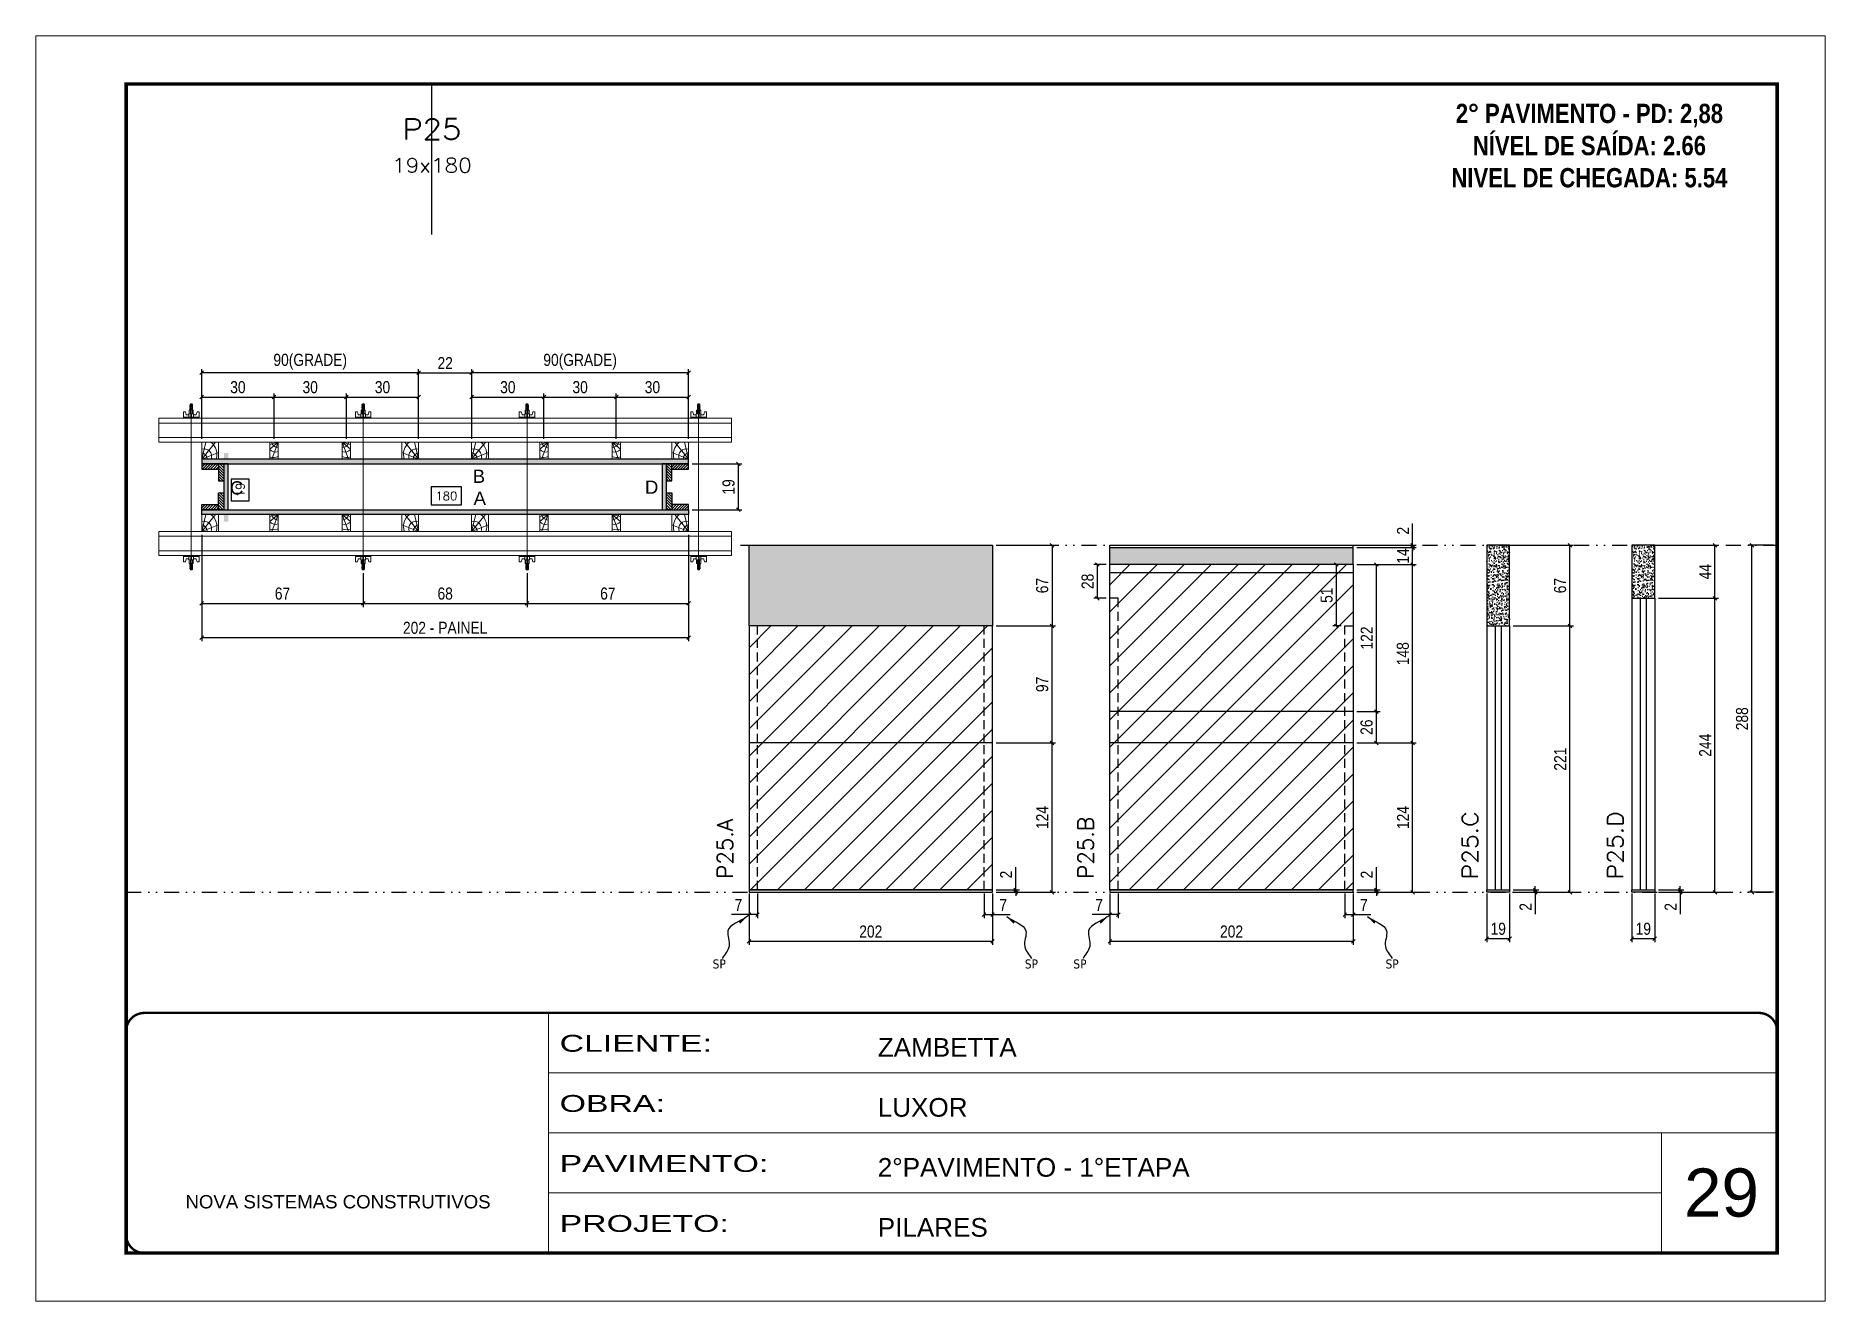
# Model space of a CAD drawing. Extents: x 14400 to 24104, y -21631 to 6985.
# Drawn here: x 14413 to 15898, y -2105 to -1055 of the extents above; entities that cross this region are included whole.
import ezdxf
from ezdxf.enums import TextEntityAlignment as Align

# ---------------------------------------------------------------- set-up
doc = ezdxf.new("R2010")
doc.units = 0
for name, pattern in [('CONTINUO', [0]), ('DASHED', [0.75, 0.5, -0.25]), ('DIVIDE2', [0.625, 0.25, -0.125, 0, -0.125, 0, -0.125]), ('HIDDEN', [0.375, 0.25, -0.125])]:
    doc.linetypes.add(name, pattern=pattern)
for name, color, linetype, lineweight in [('CARIMBO', 255, 'Continuous', 9), ('Folhas', 255, 'Continuous', 9), ('Hachura', 251, 'Continuous', 9), ('Madeira', 126, 'Continuous', 18), ('Perfil Metálico', 224, 'Continuous', 18), ('SARRAFO DE PRESSAO', 251, 'DASHED', 9), ('Texto Seção', 7, 'Continuous', 15)]:
    doc.layers.add(name, color=color, linetype=linetype, lineweight=lineweight)
for name, color, linetype in [('CHAPA', 1, 'Continuous'), ('COTA', 241, 'Continuous'), ('MEIO_PONT', 93, 'Continuous'), ('NOMENCLATURA', 7, 'Continuous'), ('Nível', 160, 'Continuous'), ('Painéis', 200, 'Continuous'), ('SARR_2.2x7', 40, 'Continuous'), ('SARRAFO', 251, 'Continuous'), ('texto', 7, 'Continuous'), ('Texto de Titulo', 7, 'Continuous'), ('Texto Qtd Sarr', 242, 'Continuous'), ('TEXTO_GERAL', 7, 'Continuous')]:
    doc.layers.add(name, color=color, linetype=linetype)
doc.styles.add('ARIAL', font='arial.ttf')
doc.styles.add('COTA TECNICA', font='techl___.ttf', dxfattribs={"height": 10})
doc.styles.add('COTA TECNICA 2X', font='techl___.ttf', dxfattribs={"height": 10})
doc.styles.add('COTA TECNICA-50', font='techl___.ttf', dxfattribs={"height": 10})
doc.styles.add('REGUA-120', font='ROMANS.shx', dxfattribs={"height": 15})
doc.styles.add('ROMANC', font='techb___.ttf', dxfattribs={"height": 2.5})
doc.styles.add('ROMANS', font='romans.shx')
doc.styles.get("Standard").update_dxf_attribs({"font": 'arial.ttf'})
doc.styles.add('Tecnologia', font='')
doc.styles.get('Tecnologia').set_extended_font_data('Forgotten Futurist')
doc.dimstyles.new('COTA PAINEL-50', dxfattribs={"dimtxt": 10, "dimasz": 3, "dimexe": 3, "dimexo": 3, "dimgap": 3, "dimtad": 1, "dimdec": 1, "dimzin": 12, "dimdsep": 46, "dimtxsty": 'COTA TECNICA-50', "dimblk1": 'OBLIQUE', "dimblk2": 'OBLIQUE', "dimsah": 1, "dimcen": 0.9, "dimclrd": 4, "dimclre": 4, "dimclrt": 240, "dimadec": 1, "dimazin": 3, "dimtfac": 1, "dimtdec": 1, "dimtmove": 0, "dimatfit": 3, "dimfxl": 1, "dimtolj": 1, "dimtzin": 12, "dimarcsym": 0})
doc.dimstyles.new('PAINEL', dxfattribs={"dimtxt": 10, "dimasz": 3, "dimexe": 3, "dimexo": 3, "dimgap": 3, "dimtad": 1, "dimdec": 1, "dimzin": 12, "dimdsep": 46, "dimtxsty": 'COTA TECNICA', "dimblk1": 'OBLIQUE', "dimblk2": 'OBLIQUE', "dimsah": 1, "dimcen": 0.9, "dimclrd": 4, "dimclre": 4, "dimclrt": 240, "dimadec": 1, "dimazin": 3, "dimtfac": 1, "dimtdec": 1, "dimtmove": 0, "dimatfit": 3, "dimfxl": 1, "dimtolj": 1, "dimtzin": 12, "dimarcsym": 0})
doc.dimstyles.new('SECAO PILAR', dxfattribs={"dimtxt": 10, "dimasz": 3, "dimexe": 3, "dimexo": 3, "dimgap": 3, "dimtad": 1, "dimdec": 1, "dimlfac": 0.5, "dimzin": 12, "dimdsep": 46, "dimtxsty": 'COTA TECNICA 2X', "dimblk1": 'OBLIQUE', "dimblk2": 'OBLIQUE', "dimsah": 1, "dimcen": 0.9, "dimclrd": 256, "dimclre": 256, "dimclrt": 256, "dimadec": 1, "dimazin": 3, "dimtfac": 1, "dimtdec": 1, "dimtmove": 0, "dimatfit": 3, "dimfxl": 1, "dimtolj": 1, "dimtzin": 12, "dimarcsym": 0})
doc.dimstyles.new('SECÇÃO 2', dxfattribs={"dimtxt": 7, "dimasz": 6, "dimexe": 0.18, "dimexo": 2, "dimgap": -4, "dimtad": 3, "dimdec": 1, "dimlfac": 0.5, "dimzin": 12, "dimdsep": 46, "dimtxsty": 'ROMANS', "dimblk": 'ARCHTICK', "dimcen": 0.09, "dimse1": 1, "dimse2": 1, "dimsd1": 1, "dimsd2": 1, "dimclrd": 180, "dimclre": 5, "dimclrt": 1, "dimadec": 0, "dimazin": 3, "dimtfac": 1, "dimtdec": 1, "dimtofl": 0, "dimtmove": 0, "dimatfit": 3, "dimldrblk": 'ARCHTICK', "dimfxl": 1, "dimtolj": 1, "dimtzin": 0, "dimarcsym": 0})
doc.dimstyles.get("Standard").update_dxf_attribs({"dimtxt": 0.18, "dimasz": 0.18, "dimexe": 0.18, "dimexo": 0.0625, "dimgap": 0.09, "dimtad": 0, "dimtih": 1, "dimtoh": 1, "dimdec": 4, "dimzin": 0, "dimdsep": 46, "dimtxsty": 'Standard', "dimcen": 0.09, "dimadec": 0, "dimazin": 0, "dimtfac": 1, "dimtdec": 4, "dimtofl": 0, "dimtmove": 0, "dimatfit": 3, "dimfxl": 1, "dimtolj": 1, "dimtzin": 0, "dimarcsym": 0})
pattern_1 = [(225, (5427.2295, -24339.967), (1.12253202, -1.12253202), [])]

msp = doc.modelspace()

# ---------------------------------------------------------------- texts
at = {"layer": 'CARIMBO', "style": 'ARIAL'}
msp.add_text('29', height=40, dxfattribs=at).set_placement((15781.33, -2035.15))
at = {"layer": 'NOMENCLATURA', "color": 2, "insert": (15702.79, -1111.71), "char_height": 16, "attachment_point": 2, "style": 'ROMANC'}
msp.add_mtext_dynamic_manual_height_columns('2° PAVIMENTO - PD: 2,88\\PNÍVEL DE SAÍDA: 2.66\\PNIVEL DE CHEGADA: 5.54', width=432.3511, gutter_width=1, heights=[0], dxfattribs=at)
at = {"layer": 'texto', "color": 0, "char_height": 7.5, "attachment_point": 5}
for insert in [(14980.67, -1825.51), (15239.69, -1825.51), (15280, -1825.51), (15539.02, -1825.51)]:
    msp.add_mtext('{\\fTahoma|b0|i0|c0|p34;\\C4;SP}', dxfattribs=dict(at, insert=insert))
at = {"layer": 'Texto Seção', "style": 'REGUA-120', "width": 1.1}
for s, p in [('P25.C', (15610.32, -1755.25)), ('P25.D', (15730.73, -1755.25))]:
    msp.add_text(s, height=13, rotation=90, dxfattribs=at).set_placement(p)
at = {"layer": 'Texto Seção', "char_height": 13, "width": 285.3299, "attachment_point": 7, "rotation": 90, "style": 'REGUA-120'}
for s, insert in [('\\pt26;P25.A', (14991.97, -1754.76)), ('\\pt26;P25.B', (15291.3, -1754.76))]:
    msp.add_mtext(s, dxfattribs=dict(at, insert=insert))
at = {"layer": 'TEXTO_GERAL', "style": 'ARIAL'}
for s, p in [('C', (14580.2, -1430.41)), ('B', (14781.17, -1420.81)), ('D', (14924.54, -1429.84)), ('A', (14781.92, -1439.04))]:
    msp.add_text(s, height=11, dxfattribs=at).set_placement(p, align=Align.MIDDLE_CENTER)

# ---------------------------------------------------------------- blocks, each defined once
blk = doc.blocks.new('9999999999')
at = {"color": 30, "linetype": 'CONTINUO'}
for p, q in [((98564.6, 34230.2), (98564.6, 34429.4)), ((98564.6, 34379.6), (99584, 34379.6)), ((98564.6, 34329.8), (99488, 34329.8)), ((99584, 34329.8), (99488, 34329.8)), ((99488, 34329.8), (99488, 34230.2)), ((98564.6, 34280), (99488, 34280))]:
    blk.add_line(p, q, dxfattribs=at)
at = {"color": 30, "linetype": 'CONTINUO', "const_width": 2}
blk.add_lwpolyline([(99584, 34230.2), (99584, 34414.4, 0.414214), (99569, 34429.4), (98229, 34429.4, 0.414214), (98214, 34414.4), (98214, 34245.2, 0.414214), (98229, 34230.2), (99584, 34230.2)], format="xyb", dxfattribs=at)
at = {"layer": 'Folhas'}
blk.add_lwpolyline([(98139, 34190.2), (99624, 34190.2), (99624, 35240.2), (98139, 35240.2)], close=True, dxfattribs=at)
at = {"layer": 'Folhas', "color": 30, "const_width": 3}
blk.add_lwpolyline([(98214, 34230.2), (99584, 34230.2), (99584, 35200.2), (98214, 35200.2)], close=True, dxfattribs=at)
at = {"color": 7, "linetype": 'Continuous', "ltscale": 5, "style": 'ARIAL'}
for s, height, p in [('ZAMBETTA', 15.48, (98837.7, 34393.1)), ('LUXOR', 15.48, (98837.7, 34343.3)), ('2°PAVIMENTO - 1°ETAPA', 15.483, (98837.7, 34293.5)), ('NOVA SISTEMAS CONSTRUTIVOS', 11.059, (98263.2, 34267.2)), ('PILARES', 15.48, (98837.7, 34243.7))]:
    blk.add_text(s, height=height, dxfattribs=at).set_placement(p)
at = {"layer": 'Folhas', "color": 7, "style": 'Tecnologia', "width": 1.5}
for s, p in [('CLIENTE:', (98573.7, 34397.2)), ('OBRA:', (98573.7, 34347.3)), ('PAVIMENTO:', (98573.7, 34297.5)), ('PROJETO:', (98573.7, 34247.7))]:
    blk.add_text(s, height=14, dxfattribs=at).set_placement(p)
blk = doc.blocks.new('*D1235')
at = {"layer": 'COTA', "color": 180, "lineweight": -2, "transparency": 16777216}
for p, q in [((14590.6, -1423.2), (14575.6, -1423.2)), ((14575.6, -1423.2), (14575.6, -1441.2)), ((14590.6, -1441.2), (14590.6, -1423.2)), ((14575.6, -1441.2), (14590.6, -1441.2))]:
    blk.add_line(p, q, dxfattribs=at)
at = {"layer": 'Defpoints', "color": 0, "transparency": 16777216}
for p in [(14590.5, -1410.6), (14590.5, -1448.6), (14594.6, -1448.6)]:
    blk.add_point(p, dxfattribs=at)
at = {"layer": 'COTA', "color": 1, "transparency": 16777216, "insert": (14583.1, -1432.2), "char_height": 7, "attachment_point": 5, "rotation": 90, "style": 'ROMANS'}
blk.add_mtext('\\A1;19', dxfattribs=at)
blk = doc.blocks.new('_ArchTick')
at = {"color": 0, "linetype": 'ByBlock', "const_width": 0.15}
blk.add_lwpolyline([(-0.5, -0.5), (0.5, 0.5)], dxfattribs=at)
blk = doc.blocks.new('*D1236')
at = {"layer": 'COTA', "color": 180, "lineweight": -2, "transparency": 16777216}
for p, q in [((14766.7, -1429.6), (14741.7, -1429.6)), ((14741.7, -1429.6), (14741.7, -1444.6)), ((14766.7, -1444.6), (14766.7, -1429.6)), ((14741.7, -1444.6), (14766.7, -1444.6))]:
    blk.add_line(p, q, dxfattribs=at)
at = {"layer": 'Defpoints', "color": 0, "transparency": 16777216}
for p in [(14573.2, -1448.6), (14933.2, -1448.6), (14933.2, -1448.6)]:
    blk.add_point(p, dxfattribs=at)
at = {"layer": 'COTA', "color": 1, "transparency": 16777216, "insert": (14754.2, -1437.1), "char_height": 7, "attachment_point": 5, "style": 'ROMANS'}
blk.add_mtext('\\A1;180', dxfattribs=at)
blk = doc.blocks.new('_Oblique')
at = {"color": 0, "linetype": 'ByBlock', "lineweight": -2}
blk.add_line((-0.5, -0.5), (0.5, 0.5), dxfattribs=at)
blk = doc.blocks.new('*D1237')
at = {"layer": 'COTA', "lineweight": -2, "transparency": 16777216}
for p, q in [((14551.2, -1469.5), (14551.2, -1557.7)), ((14955.2, -1469.5), (14955.2, -1557.7)), ((14551.2, -1554.7), (14955.2, -1554.7))]:
    blk.add_line(p, q, dxfattribs=at)
at = {"layer": 'Defpoints', "color": 0, "transparency": 16777216}
for p in [(14551.2, -1466.5), (14955.2, -1466.5), (14955.2, -1554.7)]:
    blk.add_point(p, dxfattribs=at)
at = {"layer": 'COTA', "lineweight": -2, "transparency": 16777216, "xscale": 3, "yscale": 3, "zscale": 3, "rotation": 180}
blk.add_blockref('_Oblique', (14551.2, -1554.7), dxfattribs=at)
at = {"layer": 'COTA', "lineweight": -2, "transparency": 16777216, "xscale": 3, "yscale": 3, "zscale": 3}
blk.add_blockref('_Oblique', (14955.2, -1554.7), dxfattribs=at)
at = {"layer": 'COTA', "transparency": 16777216, "insert": (14753.2, -1546.6), "char_height": 10, "attachment_point": 5, "style": 'COTA TECNICA 2X'}
blk.add_mtext('\\A1;202 - PAINEL', dxfattribs=at)
blk = doc.blocks.new('*D1238')
at = {"layer": 'COTA', "lineweight": -2, "transparency": 16777216}
for p, q in [((14551.2, -1469.6), (14551.2, -1529.3)), ((14685.2, -1501.3), (14685.2, -1529.3)), ((14551.2, -1526.3), (14685.2, -1526.3))]:
    blk.add_line(p, q, dxfattribs=at)
at = {"layer": 'Defpoints', "color": 0, "transparency": 16777216}
for p in [(14551.2, -1466.6), (14685.2, -1498.3), (14685.2, -1526.3)]:
    blk.add_point(p, dxfattribs=at)
at = {"layer": 'COTA', "lineweight": -2, "transparency": 16777216, "xscale": 3, "yscale": 3, "zscale": 3, "rotation": 180}
blk.add_blockref('_Oblique', (14551.2, -1526.3), dxfattribs=at)
at = {"layer": 'COTA', "lineweight": -2, "transparency": 16777216, "xscale": 3, "yscale": 3, "zscale": 3}
blk.add_blockref('_Oblique', (14685.2, -1526.3), dxfattribs=at)
at = {"layer": 'COTA', "transparency": 16777216, "insert": (14618.2, -1518.2), "char_height": 10, "attachment_point": 5, "style": 'COTA TECNICA 2X'}
blk.add_mtext('\\A1;67', dxfattribs=at)
blk = doc.blocks.new('*D1239')
at = {"layer": 'COTA', "lineweight": -2, "transparency": 16777216}
for p, q in [((14955.2, -1469.6), (14955.2, -1529.3)), ((14821.2, -1501.3), (14821.2, -1529.3)), ((14821.2, -1526.3), (14955.2, -1526.3))]:
    blk.add_line(p, q, dxfattribs=at)
at = {"layer": 'Defpoints', "color": 0, "transparency": 16777216}
for p in [(14955.2, -1466.6), (14821.2, -1498.3), (14955.2, -1526.3)]:
    blk.add_point(p, dxfattribs=at)
at = {"layer": 'COTA', "lineweight": -2, "transparency": 16777216, "xscale": 3, "yscale": 3, "zscale": 3, "rotation": 180}
blk.add_blockref('_Oblique', (14821.2, -1526.3), dxfattribs=at)
at = {"layer": 'COTA', "lineweight": -2, "transparency": 16777216, "xscale": 3, "yscale": 3, "zscale": 3}
blk.add_blockref('_Oblique', (14955.2, -1526.3), dxfattribs=at)
at = {"layer": 'COTA', "transparency": 16777216, "insert": (14888.2, -1518.2), "char_height": 10, "attachment_point": 5, "style": 'COTA TECNICA 2X'}
blk.add_mtext('\\A1;67', dxfattribs=at)
blk = doc.blocks.new('C')
at = {"layer": 'Hachura', "color": 0}
for p, q in [((0, 3.22), (0, -3.22)), ((0.45, 3.22), (0, 3.22)), ((0.46, 3.16), (0, 3.16)), ((0.46, 3.05), (0, 3.05)), ((0.46, 2.88), (0, 2.88)), ((0, 2.75), (0, -1.16)), ((0.46, 2.65), (0, 2.65)), ((0.46, 2.23), (0, 2.23)), ((0.46, 1.51), (0, 1.51)), ((0.39, 0.49), (0.17, 0.49)), ((0.45, -3.23), (0.45, 3.22)), ((0.45, 3.22), (2.58, 3.22)), ((1.74, 0.97), (0.45, 0.97)), ((1.45, 0.1), (0.45, 0.1)), ((1.35, 1.94), (1.35, 0.96)), ((2.58, 2.39), (1.47, 2.09)), ((1.74, -0.97), (1.74, 0.97)), ((1.74, 0.97), (1.74, 0.84)), ((1.74, 0.97), (1.74, 0.84)), ((1.74, 0.84), (3.35, 0.84)), ((3.35, 0.45), (1.74, 0.45)), ((2.58, 3.22), (2.58, 2.39)), ((3.32, 0.84), (3.32, -0.84)), ((3.35, 0.84), (3.35, -0.84)), ((3.68, 0.45), (3.35, 0.45)), ((3.84, -0.52), (3.35, 0.45)), ((3.35, 0.06), (3.67, -0.57)), ((3.68, 0.45), (4.16, -0.52)), ((3.72, 0.5), (4.25, -0.57)), ((4.37, -0.55), (3.83, 0.53)), ((4.15, 0.45), (3.93, 0.45)), ((4.42, -0.52), (3.93, 0.45)), ((4.15, 0.45), (4.26, 0.45)), ((4.26, 0.45), (4.74, -0.52)), ((4.3, 0.5), (4.83, -0.57)), ((4.95, -0.55), (4.41, 0.53)), ((4.51, 0.45), (4.84, 0.45)), ((5, -0.52), (4.51, 0.45)), ((4.84, 0.45), (5.32, -0.52)), ((4.88, 0.5), (5.41, -0.57)), ((5.53, -0.55), (4.99, 0.53)), ((5.58, -0.52), (5.09, 0.45)), ((5.42, 0.45), (5.09, 0.45)), ((5.58, -0.52), (5.09, 0.45)), ((5.42, 0.45), (5.74, -0.19)), ((5.46, 0.5), (5.74, -0.07)), ((5.74, 0.19), (5.57, 0.53)), ((5.74, 0.32), (5.68, 0.45)), ((5.68, 0.45), (5.74, 0.45)), ((5.74, 0.45), (5.9, 0.29)), ((5.74, 0.45), (5.74, -0.52)), ((5.9, -0.36), (5.9, 0.29)), ((0.45, 0), (0, 0)), ((0.46, -1.52), (0, -1.52)), ((0.46, -2.23), (0, -2.23)), ((0.46, -2.65), (0, -2.65)), ((0.46, -2.88), (0, -2.88)), ((0.46, -3.05), (0, -3.05)), ((0.46, -3.16), (0, -3.16)), ((0, -3.22), (2.57, -3.22)), ((0.08, -0.48), (0.29, -0.48)), ((0.29, -0.48), (0.4, -0.48)), ((0.45, 0), (0.45, -0.97)), ((0.45, -0.16), (1.45, -0.16)), ((0.45, -0.65), (0.45, -0.32)), ((0.45, -3.23), (0.45, -0.65)), ((0.45, -0.97), (1.74, -0.97)), ((1.35, -1.94), (1.35, -0.97)), ((2.58, -2.39), (1.47, -2.1)), ((3.35, -0.32), (1.74, -0.32)), ((3.35, -0.84), (1.74, -0.84)), ((2.58, -3.23), (2.58, -2.39)), ((3.35, -0.07), (3.58, -0.52)), ((3.35, -0.52), (3.58, -0.52)), ((3.84, -0.52), (4.16, -0.52)), ((4.42, -0.52), (4.74, -0.52)), ((4.63, -0.52), (4.74, -0.52)), ((5, -0.52), (5.32, -0.52)), ((5.58, -0.52), (5.74, -0.52)), ((5.74, -0.52), (5.9, -0.36)), ((5.74, -0.52), (5.74, -0.52))]:
    blk.add_line(p, q, dxfattribs=at)
for centre, radius, start, end in [((1.52, 1.94), 0.161, 104.74356, 180), ((1.44, -0.03), 0.129, 272.69497, 87.30503), ((3.81, 0.39), 0.143, 25.56881, 154.43119), ((4.39, 0.39), 0.143, 25.56881, 154.43119), ((4.97, 0.39), 0.143, 25.56881, 154.43119), ((5.55, 0.39), 0.143, 25.56881, 154.43119), ((0.17, -0.37), 0.174, 221.74404, 317.85924), ((1.52, -1.94), 0.161, 180, 255.25644), ((3.71, -0.4), 0.174, 222.14076, 318.25596), ((4.29, -0.4), 0.174, 222.14076, 318.25596), ((4.87, -0.4), 0.174, 222.14076, 318.25596), ((5.45, -0.4), 0.174, 222.14076, 318.25596), ((5.61, -0.4), 0.174, 317.85924, 318.25596)]:
    blk.add_arc(centre, radius, start, end, dxfattribs=at)
blk = doc.blocks.new('*D1224')
at = {"layer": 'COTA', "lineweight": -2, "transparency": 16777216}
for p, q in [((14685.2, -1501.3), (14685.2, -1529.3)), ((14821.2, -1501.3), (14821.2, -1529.3)), ((14685.2, -1526.3), (14821.2, -1526.3))]:
    blk.add_line(p, q, dxfattribs=at)
at = {"layer": 'Defpoints', "color": 0, "transparency": 16777216}
for p in [(14685.2, -1498.3), (14821.2, -1498.3), (14821.2, -1526.3)]:
    blk.add_point(p, dxfattribs=at)
at = {"layer": 'COTA', "lineweight": -2, "transparency": 16777216, "xscale": 3, "yscale": 3, "zscale": 3, "rotation": 180}
blk.add_blockref('_Oblique', (14685.2, -1526.3), dxfattribs=at)
at = {"layer": 'COTA', "lineweight": -2, "transparency": 16777216, "xscale": 3, "yscale": 3, "zscale": 3}
blk.add_blockref('_Oblique', (14821.2, -1526.3), dxfattribs=at)
at = {"layer": 'COTA', "transparency": 16777216, "insert": (14753.2, -1518.2), "char_height": 10, "attachment_point": 5, "style": 'COTA TECNICA 2X'}
blk.add_mtext('\\A1;68', dxfattribs=at)
blk = doc.blocks.new('*D1225')
at = {"layer": 'COTA', "lineweight": -2, "transparency": 16777216}
for p, q in [((14775.2, -1389.6), (14775.2, -1352.1)), ((14775.2, -1355.1), (14835.2, -1355.1)), ((14835.2, -1389.6), (14835.2, -1352.1))]:
    blk.add_line(p, q, dxfattribs=at)
at = {"layer": 'Defpoints', "color": 0, "transparency": 16777216}
for p in [(14835.2, -1355.1), (14775.2, -1392.6), (14835.2, -1392.6)]:
    blk.add_point(p, dxfattribs=at)
at = {"layer": 'COTA', "lineweight": -2, "transparency": 16777216, "xscale": 3, "yscale": 3, "zscale": 3, "rotation": 180}
blk.add_blockref('_Oblique', (14775.2, -1355.1), dxfattribs=at)
at = {"layer": 'COTA', "lineweight": -2, "transparency": 16777216, "xscale": 3, "yscale": 3, "zscale": 3}
blk.add_blockref('_Oblique', (14835.2, -1355.1), dxfattribs=at)
at = {"layer": 'COTA', "transparency": 16777216, "insert": (14805.2, -1346.9), "char_height": 10, "attachment_point": 5, "style": 'COTA TECNICA 2X'}
blk.add_mtext('\\A1;30', dxfattribs=at)
blk = doc.blocks.new('*D1226')
at = {"layer": 'COTA', "lineweight": -2, "transparency": 16777216}
for p, q in [((14835.2, -1389.6), (14835.2, -1352.1)), ((14835.2, -1355.1), (14895.2, -1355.1)), ((14895.2, -1389.6), (14895.2, -1352.1))]:
    blk.add_line(p, q, dxfattribs=at)
at = {"layer": 'Defpoints', "color": 0, "transparency": 16777216}
for p in [(14895.2, -1355.1), (14835.2, -1392.6), (14895.2, -1392.6)]:
    blk.add_point(p, dxfattribs=at)
at = {"layer": 'COTA', "lineweight": -2, "transparency": 16777216, "xscale": 3, "yscale": 3, "zscale": 3, "rotation": 180}
blk.add_blockref('_Oblique', (14835.2, -1355.1), dxfattribs=at)
at = {"layer": 'COTA', "lineweight": -2, "transparency": 16777216, "xscale": 3, "yscale": 3, "zscale": 3}
blk.add_blockref('_Oblique', (14895.2, -1355.1), dxfattribs=at)
at = {"layer": 'COTA', "transparency": 16777216, "insert": (14865.2, -1346.9), "char_height": 10, "attachment_point": 5, "style": 'COTA TECNICA 2X'}
blk.add_mtext('\\A1;30', dxfattribs=at)
blk = doc.blocks.new('*D1227')
at = {"layer": 'COTA', "lineweight": -2, "transparency": 16777216}
for p, q in [((14895.2, -1389.6), (14895.2, -1352.1)), ((14895.2, -1355.1), (14955.2, -1355.1)), ((14955.2, -1389.6), (14955.2, -1352.1))]:
    blk.add_line(p, q, dxfattribs=at)
at = {"layer": 'Defpoints', "color": 0, "transparency": 16777216}
for p in [(14955.2, -1355.1), (14895.2, -1392.6), (14955.2, -1392.6)]:
    blk.add_point(p, dxfattribs=at)
at = {"layer": 'COTA', "lineweight": -2, "transparency": 16777216, "xscale": 3, "yscale": 3, "zscale": 3, "rotation": 180}
blk.add_blockref('_Oblique', (14895.2, -1355.1), dxfattribs=at)
at = {"layer": 'COTA', "lineweight": -2, "transparency": 16777216, "xscale": 3, "yscale": 3, "zscale": 3}
blk.add_blockref('_Oblique', (14955.2, -1355.1), dxfattribs=at)
at = {"layer": 'COTA', "transparency": 16777216, "insert": (14925.2, -1346.9), "char_height": 10, "attachment_point": 5, "style": 'COTA TECNICA 2X'}
blk.add_mtext('\\A1;30', dxfattribs=at)
blk = doc.blocks.new('*D1228')
at = {"layer": 'COTA', "lineweight": -2, "transparency": 16777216}
for p, q in [((14775.2, -1389.6), (14775.2, -1331.9)), ((14955.2, -1334.9), (14775.2, -1334.9)), ((14955.2, -1389.6), (14955.2, -1331.9))]:
    blk.add_line(p, q, dxfattribs=at)
at = {"layer": 'Defpoints', "color": 0, "transparency": 16777216}
for p in [(14775.2, -1334.9), (14775.2, -1392.6), (14955.2, -1392.6)]:
    blk.add_point(p, dxfattribs=at)
at = {"layer": 'COTA', "lineweight": -2, "transparency": 16777216, "xscale": 3, "yscale": 3, "zscale": 3, "rotation": 180}
blk.add_blockref('_Oblique', (14775.2, -1334.9), dxfattribs=at)
at = {"layer": 'COTA', "lineweight": -2, "transparency": 16777216, "xscale": 3, "yscale": 3, "zscale": 3}
blk.add_blockref('_Oblique', (14955.2, -1334.9), dxfattribs=at)
at = {"layer": 'COTA', "transparency": 16777216, "insert": (14865.2, -1325.7), "char_height": 10, "attachment_point": 5, "style": 'COTA TECNICA 2X'}
blk.add_mtext('\\A1;90(GRADE)', dxfattribs=at)
blk = doc.blocks.new('*D1229')
at = {"layer": 'COTA', "lineweight": -2, "transparency": 16777216}
for p, q in [((14958.2, -1410.6), (14999.5, -1410.6)), ((14996.5, -1448.6), (14996.5, -1410.6)), ((14958.2, -1448.6), (14999.5, -1448.6))]:
    blk.add_line(p, q, dxfattribs=at)
at = {"layer": 'Defpoints', "color": 0, "transparency": 16777216}
for p in [(14955.2, -1410.6), (14996.5, -1410.6), (14955.2, -1448.6)]:
    blk.add_point(p, dxfattribs=at)
at = {"layer": 'COTA', "lineweight": -2, "transparency": 16777216, "xscale": 3, "yscale": 3, "zscale": 3}
for p, rotation in [((14996.5, -1410.6), 90), ((14996.5, -1448.6), 270)]:
    blk.add_blockref('_Oblique', p, dxfattribs=dict(at, rotation=rotation))
at = {"layer": 'COTA', "transparency": 16777216, "insert": (14988.4, -1429.6), "char_height": 10, "attachment_point": 5, "rotation": 90, "style": 'COTA TECNICA 2X'}
blk.add_mtext('\\A1;19', dxfattribs=at)
blk = doc.blocks.new('PONTALETE')
at = {"layer": 'Madeira'}
for q in [(2.71, 7), (7, 5.76), (7, 1.74)]:
    blk.add_line((0, 0), q, dxfattribs=at)
blk.add_lwpolyline([(0, 0), (7, 0), (7, 7), (0, 7)], close=True, dxfattribs=at)
for centre, radius, start, end in [((2.04, 0.06), 6.23, 37.28179, 109.09128), ((1.09, 0.9), 3.19, 343.60304, 109.98471), ((-0.21, -0.78), 3.09, 14.63219, 86.0383)]:
    blk.add_arc(centre, radius, start, end, dxfattribs=at)
blk = doc.blocks.new('MEIO PONTALETE')
at = {"layer": 'Madeira'}
for q in [(2.71, 7), (3.5, 2.88), (3.5, 0.87)]:
    blk.add_line((0, 0), q, dxfattribs=at)
blk.add_lwpolyline([(0, 0), (3.5, 0), (3.5, 7), (0, 7)], close=True, dxfattribs=at)
for centre, radius, start, end in [((2.04, 0.06), 6.23, 76.44987, 109.09128), ((1.09, 0.9), 3.19, 40.90626, 109.98471), ((-0.21, -0.78), 3.09, 14.63219, 86.0383)]:
    blk.add_arc(centre, radius, start, end, dxfattribs=at)
blk = doc.blocks.new('*D1230')
at = {"layer": 'COTA', "lineweight": -2, "transparency": 16777216}
for p, q in [((14551.2, -1389.6), (14551.2, -1352.1)), ((14551.2, -1355.1), (14611.2, -1355.1)), ((14611.2, -1389.6), (14611.2, -1352.1))]:
    blk.add_line(p, q, dxfattribs=at)
at = {"layer": 'Defpoints', "color": 0, "transparency": 16777216}
for p in [(14611.2, -1355.1), (14551.2, -1392.6), (14611.2, -1392.6)]:
    blk.add_point(p, dxfattribs=at)
at = {"layer": 'COTA', "lineweight": -2, "transparency": 16777216, "xscale": 3, "yscale": 3, "zscale": 3, "rotation": 180}
blk.add_blockref('_Oblique', (14551.2, -1355.1), dxfattribs=at)
at = {"layer": 'COTA', "lineweight": -2, "transparency": 16777216, "xscale": 3, "yscale": 3, "zscale": 3}
blk.add_blockref('_Oblique', (14611.2, -1355.1), dxfattribs=at)
at = {"layer": 'COTA', "transparency": 16777216, "insert": (14581.2, -1346.9), "char_height": 10, "attachment_point": 5, "style": 'COTA TECNICA 2X'}
blk.add_mtext('\\A1;30', dxfattribs=at)
blk = doc.blocks.new('*D1231')
at = {"layer": 'COTA', "lineweight": -2, "transparency": 16777216}
for p, q in [((14611.2, -1389.6), (14611.2, -1352.1)), ((14611.2, -1355.1), (14671.2, -1355.1)), ((14671.2, -1389.6), (14671.2, -1352.1))]:
    blk.add_line(p, q, dxfattribs=at)
at = {"layer": 'Defpoints', "color": 0, "transparency": 16777216}
for p in [(14671.2, -1355.1), (14611.2, -1392.6), (14671.2, -1392.6)]:
    blk.add_point(p, dxfattribs=at)
at = {"layer": 'COTA', "lineweight": -2, "transparency": 16777216, "xscale": 3, "yscale": 3, "zscale": 3, "rotation": 180}
blk.add_blockref('_Oblique', (14611.2, -1355.1), dxfattribs=at)
at = {"layer": 'COTA', "lineweight": -2, "transparency": 16777216, "xscale": 3, "yscale": 3, "zscale": 3}
blk.add_blockref('_Oblique', (14671.2, -1355.1), dxfattribs=at)
at = {"layer": 'COTA', "transparency": 16777216, "insert": (14641.2, -1346.9), "char_height": 10, "attachment_point": 5, "style": 'COTA TECNICA 2X'}
blk.add_mtext('\\A1;30', dxfattribs=at)
blk = doc.blocks.new('*D1232')
at = {"layer": 'COTA', "lineweight": -2, "transparency": 16777216}
for p, q in [((14671.2, -1389.6), (14671.2, -1352.1)), ((14671.2, -1355.1), (14731.2, -1355.1)), ((14731.2, -1389.6), (14731.2, -1352.1))]:
    blk.add_line(p, q, dxfattribs=at)
at = {"layer": 'Defpoints', "color": 0, "transparency": 16777216}
for p in [(14731.2, -1355.1), (14671.2, -1392.6), (14731.2, -1392.6)]:
    blk.add_point(p, dxfattribs=at)
at = {"layer": 'COTA', "lineweight": -2, "transparency": 16777216, "xscale": 3, "yscale": 3, "zscale": 3, "rotation": 180}
blk.add_blockref('_Oblique', (14671.2, -1355.1), dxfattribs=at)
at = {"layer": 'COTA', "lineweight": -2, "transparency": 16777216, "xscale": 3, "yscale": 3, "zscale": 3}
blk.add_blockref('_Oblique', (14731.2, -1355.1), dxfattribs=at)
at = {"layer": 'COTA', "transparency": 16777216, "insert": (14701.2, -1346.9), "char_height": 10, "attachment_point": 5, "style": 'COTA TECNICA 2X'}
blk.add_mtext('\\A1;30', dxfattribs=at)
blk = doc.blocks.new('*D1233')
at = {"layer": 'COTA', "lineweight": -2, "transparency": 16777216}
for p, q in [((14551.2, -1389.6), (14551.2, -1331.9)), ((14731.2, -1334.9), (14551.2, -1334.9)), ((14731.2, -1389.6), (14731.2, -1331.9))]:
    blk.add_line(p, q, dxfattribs=at)
at = {"layer": 'Defpoints', "color": 0, "transparency": 16777216}
for p in [(14551.2, -1334.9), (14551.2, -1392.6), (14731.2, -1392.6)]:
    blk.add_point(p, dxfattribs=at)
at = {"layer": 'COTA', "lineweight": -2, "transparency": 16777216, "xscale": 3, "yscale": 3, "zscale": 3, "rotation": 180}
blk.add_blockref('_Oblique', (14551.2, -1334.9), dxfattribs=at)
at = {"layer": 'COTA', "lineweight": -2, "transparency": 16777216, "xscale": 3, "yscale": 3, "zscale": 3}
blk.add_blockref('_Oblique', (14731.2, -1334.9), dxfattribs=at)
at = {"layer": 'COTA', "transparency": 16777216, "insert": (14641.2, -1325.7), "char_height": 10, "attachment_point": 5, "style": 'COTA TECNICA 2X'}
blk.add_mtext('\\A1;90(GRADE)', dxfattribs=at)
blk = doc.blocks.new('*D1234')
at = {"layer": 'COTA', "lineweight": -2, "transparency": 16777216}
for p, q in [((14731.2, -1389.6), (14731.2, -1331.9)), ((14731.2, -1334.9), (14775.2, -1334.9)), ((14775.2, -1389.6), (14775.2, -1331.9))]:
    blk.add_line(p, q, dxfattribs=at)
at = {"layer": 'Defpoints', "color": 0, "transparency": 16777216}
for p in [(14775.2, -1334.9), (14731.2, -1392.6), (14775.2, -1392.6)]:
    blk.add_point(p, dxfattribs=at)
at = {"layer": 'COTA', "lineweight": -2, "transparency": 16777216, "xscale": 3, "yscale": 3, "zscale": 3, "rotation": 180}
blk.add_blockref('_Oblique', (14731.2, -1334.9), dxfattribs=at)
at = {"layer": 'COTA', "lineweight": -2, "transparency": 16777216, "xscale": 3, "yscale": 3, "zscale": 3}
blk.add_blockref('_Oblique', (14775.2, -1334.9), dxfattribs=at)
at = {"layer": 'COTA', "transparency": 16777216, "insert": (14753.2, -1326.9), "char_height": 10, "attachment_point": 5, "style": 'COTA TECNICA 2X'}
blk.add_mtext('\\A1;22', dxfattribs=at)
blk = doc.blocks.new('titulo1')
at = {"layer": 'Defpoints', "color": 252, "linetype": 'HIDDEN', "ltscale": 2}
blk.add_line((0, 0), (0, 125), dxfattribs=at)
at = {"layer": 'Defpoints', "style": 'ROMANS', "oblique": 15}
blk.add_attdef('FOLHA', text='', height=10, dxfattribs=at).set_placement((0, 15.6), align=Align.MIDDLE_CENTER)
at = {"layer": 'Texto Qtd Sarr', "color": 3, "style": 'ROMANS', "oblique": 15}
for tag, height, p in [('TITULO', 17, (0, 71.4)), ('SEÇÃO', 12, (0, 41.5))]:
    blk.add_attdef(tag, text='', height=height, dxfattribs=at).set_placement(p, align=Align.MIDDLE_CENTER)
blk = doc.blocks.new('*D1245')
at = {"layer": 'COTA', "color": 4, "lineweight": -2, "transparency": 16777216}
for p, q in [((15005.4, -1767), (15005.4, -1809.7)), ((15207.4, -1767), (15207.4, -1809.7)), ((15207.4, -1806.7), (15005.4, -1806.7))]:
    blk.add_line(p, q, dxfattribs=at)
at = {"layer": 'Defpoints', "color": 0, "transparency": 16777216}
for p in [(15005.4, -1764), (15207.4, -1764), (15005.4, -1806.7)]:
    blk.add_point(p, dxfattribs=at)
at = {"layer": 'COTA', "color": 4, "lineweight": -2, "transparency": 16777216, "xscale": 3, "yscale": 3, "zscale": 3, "rotation": 180}
blk.add_blockref('_Oblique', (15005.4, -1806.7), dxfattribs=at)
at = {"layer": 'COTA', "color": 4, "lineweight": -2, "transparency": 16777216, "xscale": 3, "yscale": 3, "zscale": 3}
blk.add_blockref('_Oblique', (15207.4, -1806.7), dxfattribs=at)
at = {"layer": 'COTA', "color": 240, "transparency": 16777216, "insert": (15106.4, -1798.6), "char_height": 10, "attachment_point": 5, "style": 'COTA TECNICA'}
blk.add_mtext('\\A1;202', dxfattribs=at)
blk = doc.blocks.new('*D1246')
at = {"layer": 'COTA', "color": 4, "lineweight": -2, "transparency": 16777216}
for p, q in [((15200.4, -1767), (15200.4, -1787.5)), ((15207.4, -1769), (15207.4, -1787.5)), ((15200.4, -1784.5), (15207.4, -1784.5)), ((15207.4, -1784.5), (15222.2, -1784.5))]:
    blk.add_line(p, q, dxfattribs=at)
at = {"layer": 'Defpoints', "color": 0, "transparency": 16777216}
for p in [(15200.4, -1764), (15207.4, -1766), (15207.4, -1784.5)]:
    blk.add_point(p, dxfattribs=at)
at = {"layer": 'COTA', "color": 4, "lineweight": -2, "transparency": 16777216, "xscale": 3, "yscale": 3, "zscale": 3, "rotation": 180}
blk.add_blockref('_Oblique', (15200.4, -1784.5), dxfattribs=at)
at = {"layer": 'COTA', "color": 4, "lineweight": -2, "transparency": 16777216, "xscale": 3, "yscale": 3, "zscale": 3}
blk.add_blockref('_Oblique', (15207.4, -1784.5), dxfattribs=at)
at = {"layer": 'COTA', "color": 240, "transparency": 16777216, "insert": (15216.3, -1776.5), "char_height": 10, "attachment_point": 5, "style": 'COTA TECNICA-50'}
blk.add_mtext('\\A1;7', dxfattribs=at)
blk = doc.blocks.new('*D1247')
at = {"layer": 'COTA', "color": 4, "lineweight": -2, "transparency": 16777216}
for p, q in [((15012.4, -1767), (15012.4, -1787.5)), ((15005.4, -1769), (15005.4, -1787.5)), ((15005.4, -1784.5), (14990.7, -1784.5)), ((15012.4, -1784.5), (15005.4, -1784.5))]:
    blk.add_line(p, q, dxfattribs=at)
at = {"layer": 'Defpoints', "color": 0, "transparency": 16777216}
for p in [(15005.4, -1766), (15012.4, -1764), (15005.4, -1784.5)]:
    blk.add_point(p, dxfattribs=at)
at = {"layer": 'COTA', "color": 4, "lineweight": -2, "transparency": 16777216, "xscale": 3, "yscale": 3, "zscale": 3, "rotation": 180}
blk.add_blockref('_Oblique', (15005.4, -1784.5), dxfattribs=at)
at = {"layer": 'COTA', "color": 4, "lineweight": -2, "transparency": 16777216, "xscale": 3, "yscale": 3, "zscale": 3}
blk.add_blockref('_Oblique', (15012.4, -1784.5), dxfattribs=at)
at = {"layer": 'COTA', "color": 240, "transparency": 16777216, "insert": (14996.6, -1776.5), "char_height": 10, "attachment_point": 5, "style": 'COTA TECNICA-50'}
blk.add_mtext('\\A1;7', dxfattribs=at)
blk = doc.blocks.new('*D1249')
at = {"layer": 'COTA', "color": 4, "linetype": 'ByBlock', "lineweight": -2, "transparency": 16777216}
for p, q in [((15210.4, -1642), (15259.8, -1642)), ((15256.8, -1766), (15256.8, -1642)), ((15210.4, -1766), (15259.8, -1766))]:
    blk.add_line(p, q, dxfattribs=at)
at = {"layer": 'Defpoints', "color": 0, "linetype": 'ByBlock', "transparency": 16777216}
for p in [(15207.4, -1642), (15256.8, -1642), (15207.4, -1766)]:
    blk.add_point(p, dxfattribs=at)
at = {"layer": 'COTA', "color": 4, "linetype": 'ByBlock', "lineweight": -2, "transparency": 16777216, "xscale": 3, "yscale": 3, "zscale": 3}
for p, rotation in [((15256.8, -1642), 90), ((15256.8, -1766), 270)]:
    blk.add_blockref('_Oblique', p, dxfattribs=dict(at, rotation=rotation))
at = {"layer": 'COTA', "color": 240, "linetype": 'ByBlock', "transparency": 16777216, "insert": (15248.7, -1704), "char_height": 10, "attachment_point": 5, "rotation": 90, "style": 'COTA TECNICA'}
blk.add_mtext('\\A1;124', dxfattribs=at)
blk = doc.blocks.new('*D1240')
at = {"layer": 'COTA', "color": 4, "lineweight": -2, "transparency": 16777216}
for p, q in [((15226.7, -1764), (15226.7, -1745.2)), ((15210.4, -1764), (15229.7, -1764)), ((15210.4, -1766), (15229.7, -1766)), ((15226.7, -1766), (15226.7, -1764)), ((15226.7, -1766), (15226.7, -1769))]:
    blk.add_line(p, q, dxfattribs=at)
at = {"layer": 'Defpoints', "color": 0, "transparency": 16777216}
for p in [(15207.4, -1764), (15207.4, -1766), (15226.7, -1766)]:
    blk.add_point(p, dxfattribs=at)
at = {"layer": 'COTA', "color": 4, "lineweight": -2, "transparency": 16777216, "xscale": 3, "yscale": 3, "zscale": 3}
for p, rotation in [((15226.7, -1764), 270), ((15226.7, -1766), 90)]:
    blk.add_blockref('_Oblique', p, dxfattribs=dict(at, rotation=rotation))
at = {"layer": 'COTA', "color": 240, "transparency": 16777216, "insert": (15218.7, -1751.3), "char_height": 10, "attachment_point": 5, "rotation": 90, "style": 'COTA TECNICA-50'}
blk.add_mtext('\\A1;2', dxfattribs=at)
blk = doc.blocks.new('*D1250')
at = {"layer": 'COTA', "color": 4, "linetype": 'ByBlock', "lineweight": -2, "transparency": 16777216}
for p, q in [((15210.4, -1642), (15259.8, -1642)), ((15256.8, -1766), (15256.8, -1642)), ((15210.4, -1766), (15259.8, -1766))]:
    blk.add_line(p, q, dxfattribs=at)
at = {"layer": 'Defpoints', "color": 0, "linetype": 'ByBlock', "transparency": 16777216}
for p in [(15207.4, -1642), (15256.8, -1642), (15207.4, -1766)]:
    blk.add_point(p, dxfattribs=at)
at = {"layer": 'COTA', "color": 4, "linetype": 'ByBlock', "lineweight": -2, "transparency": 16777216, "xscale": 3, "yscale": 3, "zscale": 3}
for p, rotation in [((15256.8, -1642), 90), ((15256.8, -1766), 270)]:
    blk.add_blockref('_Oblique', p, dxfattribs=dict(at, rotation=rotation))
at = {"layer": 'COTA', "color": 240, "linetype": 'ByBlock', "transparency": 16777216, "insert": (15248.7, -1704), "char_height": 10, "attachment_point": 5, "rotation": 90, "style": 'COTA TECNICA'}
blk.add_mtext('\\A1;124', dxfattribs=at)
blk = doc.blocks.new('*D1251')
at = {"layer": 'COTA', "color": 4, "lineweight": -2, "transparency": 16777216}
for p, q in [((15210.4, -1545), (15259.8, -1545)), ((15256.8, -1642), (15256.8, -1545)), ((15210.4, -1642), (15259.8, -1642))]:
    blk.add_line(p, q, dxfattribs=at)
at = {"layer": 'Defpoints', "color": 0, "transparency": 16777216}
for p in [(15207.4, -1545), (15256.8, -1545), (15207.4, -1642)]:
    blk.add_point(p, dxfattribs=at)
at = {"layer": 'COTA', "color": 4, "lineweight": -2, "transparency": 16777216, "xscale": 3, "yscale": 3, "zscale": 3}
for p, rotation in [((15256.8, -1545), 90), ((15256.8, -1642), 270)]:
    blk.add_blockref('_Oblique', p, dxfattribs=dict(at, rotation=rotation))
at = {"layer": 'COTA', "color": 240, "transparency": 16777216, "insert": (15248.7, -1593.5), "char_height": 10, "attachment_point": 5, "rotation": 90, "style": 'COTA TECNICA'}
blk.add_mtext('\\A1;97', dxfattribs=at)
blk = doc.blocks.new('*D1241')
at = {"layer": 'COTA', "color": 4, "lineweight": -2, "transparency": 16777216}
for p, q in [((15304.8, -1767), (15304.8, -1809.7)), ((15506.8, -1767), (15506.8, -1809.7)), ((15506.8, -1806.7), (15304.8, -1806.7))]:
    blk.add_line(p, q, dxfattribs=at)
at = {"layer": 'Defpoints', "color": 0, "transparency": 16777216}
for p in [(15304.8, -1764), (15506.8, -1764), (15304.8, -1806.7)]:
    blk.add_point(p, dxfattribs=at)
at = {"layer": 'COTA', "color": 4, "lineweight": -2, "transparency": 16777216, "xscale": 3, "yscale": 3, "zscale": 3, "rotation": 180}
blk.add_blockref('_Oblique', (15304.8, -1806.7), dxfattribs=at)
at = {"layer": 'COTA', "color": 4, "lineweight": -2, "transparency": 16777216, "xscale": 3, "yscale": 3, "zscale": 3}
blk.add_blockref('_Oblique', (15506.8, -1806.7), dxfattribs=at)
at = {"layer": 'COTA', "color": 240, "transparency": 16777216, "insert": (15405.8, -1798.6), "char_height": 10, "attachment_point": 5, "style": 'COTA TECNICA'}
blk.add_mtext('\\A1;202', dxfattribs=at)
blk = doc.blocks.new('*D1242')
at = {"layer": 'COTA', "color": 4, "lineweight": -2, "transparency": 16777216}
for p, q in [((15499.8, -1767), (15499.8, -1787.5)), ((15506.8, -1769), (15506.8, -1787.5)), ((15499.8, -1784.5), (15506.8, -1784.5)), ((15506.8, -1784.5), (15521.5, -1784.5))]:
    blk.add_line(p, q, dxfattribs=at)
at = {"layer": 'Defpoints', "color": 0, "transparency": 16777216}
for p in [(15499.8, -1764), (15506.8, -1766), (15506.8, -1784.5)]:
    blk.add_point(p, dxfattribs=at)
at = {"layer": 'COTA', "color": 4, "lineweight": -2, "transparency": 16777216, "xscale": 3, "yscale": 3, "zscale": 3, "rotation": 180}
blk.add_blockref('_Oblique', (15499.8, -1784.5), dxfattribs=at)
at = {"layer": 'COTA', "color": 4, "lineweight": -2, "transparency": 16777216, "xscale": 3, "yscale": 3, "zscale": 3}
blk.add_blockref('_Oblique', (15506.8, -1784.5), dxfattribs=at)
at = {"layer": 'COTA', "color": 240, "transparency": 16777216, "insert": (15515.6, -1776.5), "char_height": 10, "attachment_point": 5, "style": 'COTA TECNICA-50'}
blk.add_mtext('\\A1;7', dxfattribs=at)
blk = doc.blocks.new('*D1243')
at = {"layer": 'COTA', "color": 4, "lineweight": -2, "transparency": 16777216}
for p, q in [((15311.8, -1767), (15311.8, -1787.5)), ((15304.8, -1769), (15304.8, -1787.5)), ((15304.8, -1784.5), (15290, -1784.5)), ((15311.8, -1784.5), (15304.8, -1784.5))]:
    blk.add_line(p, q, dxfattribs=at)
at = {"layer": 'Defpoints', "color": 0, "transparency": 16777216}
for p in [(15304.8, -1766), (15311.8, -1764), (15304.8, -1784.5)]:
    blk.add_point(p, dxfattribs=at)
at = {"layer": 'COTA', "color": 4, "lineweight": -2, "transparency": 16777216, "xscale": 3, "yscale": 3, "zscale": 3, "rotation": 180}
blk.add_blockref('_Oblique', (15304.8, -1784.5), dxfattribs=at)
at = {"layer": 'COTA', "color": 4, "lineweight": -2, "transparency": 16777216, "xscale": 3, "yscale": 3, "zscale": 3}
blk.add_blockref('_Oblique', (15311.8, -1784.5), dxfattribs=at)
at = {"layer": 'COTA', "color": 240, "transparency": 16777216, "insert": (15295.9, -1776.5), "char_height": 10, "attachment_point": 5, "style": 'COTA TECNICA-50'}
blk.add_mtext('\\A1;7', dxfattribs=at)
blk = doc.blocks.new('*D1252')
at = {"layer": 'COTA', "color": 4, "linetype": 'ByBlock', "lineweight": -2, "transparency": 16777216}
for p, q in [((15509.8, -1642), (15559.1, -1642)), ((15556.1, -1766), (15556.1, -1642)), ((15509.8, -1766), (15559.1, -1766))]:
    blk.add_line(p, q, dxfattribs=at)
at = {"layer": 'Defpoints', "color": 0, "linetype": 'ByBlock', "transparency": 16777216}
for p in [(15506.8, -1642), (15556.1, -1642), (15506.8, -1766)]:
    blk.add_point(p, dxfattribs=at)
at = {"layer": 'COTA', "color": 4, "linetype": 'ByBlock', "lineweight": -2, "transparency": 16777216, "xscale": 3, "yscale": 3, "zscale": 3}
for p, rotation in [((15556.1, -1642), 90), ((15556.1, -1766), 270)]:
    blk.add_blockref('_Oblique', p, dxfattribs=dict(at, rotation=rotation))
at = {"layer": 'COTA', "color": 240, "linetype": 'ByBlock', "transparency": 16777216, "insert": (15548.1, -1704), "char_height": 10, "attachment_point": 5, "rotation": 90, "style": 'COTA TECNICA'}
blk.add_mtext('\\A1;124', dxfattribs=at)
blk = doc.blocks.new('*D1244')
at = {"layer": 'COTA', "color": 4, "lineweight": -2, "transparency": 16777216}
for p, q in [((15526, -1764), (15526, -1745.2)), ((15509.8, -1764), (15529, -1764)), ((15509.8, -1766), (15529, -1766)), ((15526, -1766), (15526, -1764)), ((15526, -1766), (15526, -1769))]:
    blk.add_line(p, q, dxfattribs=at)
at = {"layer": 'Defpoints', "color": 0, "transparency": 16777216}
for p in [(15506.8, -1764), (15506.8, -1766), (15526, -1766)]:
    blk.add_point(p, dxfattribs=at)
at = {"layer": 'COTA', "color": 4, "lineweight": -2, "transparency": 16777216, "xscale": 3, "yscale": 3, "zscale": 3}
for p, rotation in [((15526, -1764), 270), ((15526, -1766), 90)]:
    blk.add_blockref('_Oblique', p, dxfattribs=dict(at, rotation=rotation))
at = {"layer": 'COTA', "color": 240, "transparency": 16777216, "insert": (15518, -1751.3), "char_height": 10, "attachment_point": 5, "rotation": 90, "style": 'COTA TECNICA-50'}
blk.add_mtext('\\A1;2', dxfattribs=at)
blk = doc.blocks.new('*D1253')
at = {"layer": 'COTA', "color": 4, "linetype": 'ByBlock', "lineweight": -2, "transparency": 16777216}
for p, q in [((15509.8, -1642), (15559.1, -1642)), ((15556.1, -1766), (15556.1, -1642)), ((15509.8, -1766), (15559.1, -1766))]:
    blk.add_line(p, q, dxfattribs=at)
at = {"layer": 'Defpoints', "color": 0, "linetype": 'ByBlock', "transparency": 16777216}
for p in [(15506.8, -1642), (15556.1, -1642), (15506.8, -1766)]:
    blk.add_point(p, dxfattribs=at)
at = {"layer": 'COTA', "color": 4, "linetype": 'ByBlock', "lineweight": -2, "transparency": 16777216, "xscale": 3, "yscale": 3, "zscale": 3}
for p, rotation in [((15556.1, -1642), 90), ((15556.1, -1766), 270)]:
    blk.add_blockref('_Oblique', p, dxfattribs=dict(at, rotation=rotation))
at = {"layer": 'COTA', "color": 240, "linetype": 'ByBlock', "transparency": 16777216, "insert": (15548.1, -1704), "char_height": 10, "attachment_point": 5, "rotation": 90, "style": 'COTA TECNICA'}
blk.add_mtext('\\A1;124', dxfattribs=at)
blk = doc.blocks.new('*D1254')
at = {"layer": 'COTA', "color": 4, "lineweight": -2, "transparency": 16777216}
for p, q in [((15509.8, -1494), (15559.1, -1494)), ((15556.1, -1642), (15556.1, -1494)), ((15509.8, -1642), (15559.1, -1642))]:
    blk.add_line(p, q, dxfattribs=at)
at = {"layer": 'Defpoints', "color": 0, "transparency": 16777216}
for p in [(15506.8, -1494), (15556.1, -1494), (15506.8, -1642)]:
    blk.add_point(p, dxfattribs=at)
at = {"layer": 'COTA', "color": 4, "lineweight": -2, "transparency": 16777216, "xscale": 3, "yscale": 3, "zscale": 3}
for p, rotation in [((15556.1, -1494), 90), ((15556.1, -1642), 270)]:
    blk.add_blockref('_Oblique', p, dxfattribs=dict(at, rotation=rotation))
at = {"layer": 'COTA', "color": 240, "transparency": 16777216, "insert": (15548, -1568), "char_height": 10, "attachment_point": 5, "rotation": 90, "style": 'COTA TECNICA'}
blk.add_mtext('\\A1;148', dxfattribs=at)
blk = doc.blocks.new('*D1255')
at = {"layer": 'COTA', "color": 4, "lineweight": -2, "transparency": 16777216}
for p, q in [((15509.8, -1480), (15559.1, -1480)), ((15556.1, -1494), (15556.1, -1480)), ((15509.8, -1494), (15559.1, -1494))]:
    blk.add_line(p, q, dxfattribs=at)
at = {"layer": 'Defpoints', "color": 0, "transparency": 16777216}
for p in [(15506.8, -1480), (15556.1, -1480), (15506.8, -1494)]:
    blk.add_point(p, dxfattribs=at)
at = {"layer": 'COTA', "color": 4, "lineweight": -2, "transparency": 16777216, "xscale": 3, "yscale": 3, "zscale": 3}
for p, rotation in [((15556.1, -1480), 90), ((15556.1, -1494), 270)]:
    blk.add_blockref('_Oblique', p, dxfattribs=dict(at, rotation=rotation))
at = {"layer": 'COTA', "color": 240, "transparency": 16777216, "insert": (15548.1, -1487), "char_height": 10, "attachment_point": 5, "rotation": 90, "style": 'COTA TECNICA'}
blk.add_mtext('\\A1;14', dxfattribs=at)
blk = doc.blocks.new('*D1248')
at = {"layer": 'COTA', "color": 4, "lineweight": -2, "transparency": 16777216}
for p, q in [((15496.8, -1494), (15489.8, -1494)), ((15492.8, -1545), (15492.8, -1494)), ((15496.8, -1545), (15489.8, -1545))]:
    blk.add_line(p, q, dxfattribs=at)
at = {"layer": 'Defpoints', "color": 0, "transparency": 16777216}
for p in [(15492.8, -1494), (15499.8, -1494), (15499.8, -1545)]:
    blk.add_point(p, dxfattribs=at)
at = {"layer": 'COTA', "color": 4, "lineweight": -2, "transparency": 16777216, "xscale": 3, "yscale": 3, "zscale": 3}
for p, rotation in [((15492.8, -1494), 90), ((15492.8, -1545), 270)]:
    blk.add_blockref('_Oblique', p, dxfattribs=dict(at, rotation=rotation))
at = {"layer": 'COTA', "color": 240, "transparency": 16777216, "insert": (15484.7, -1519.5), "char_height": 10, "attachment_point": 5, "rotation": 90, "style": 'COTA TECNICA'}
blk.add_mtext('\\A1;51', dxfattribs=at)
blk = doc.blocks.new('*D1256')
at = {"layer": 'COTA', "color": 4, "lineweight": -2, "transparency": 16777216}
for p, q in [((15301.8, -1494), (15291.5, -1494)), ((15294.5, -1522), (15294.5, -1494)), ((15301.8, -1522), (15291.5, -1522))]:
    blk.add_line(p, q, dxfattribs=at)
at = {"layer": 'Defpoints', "color": 0, "transparency": 16777216}
for p in [(15294.5, -1494), (15304.8, -1494), (15304.8, -1522)]:
    blk.add_point(p, dxfattribs=at)
at = {"layer": 'COTA', "color": 4, "lineweight": -2, "transparency": 16777216, "xscale": 3, "yscale": 3, "zscale": 3}
for p, rotation in [((15294.5, -1494), 90), ((15294.5, -1522), 270)]:
    blk.add_blockref('_Oblique', p, dxfattribs=dict(at, rotation=rotation))
at = {"layer": 'COTA', "color": 240, "transparency": 16777216, "insert": (15286.4, -1508), "char_height": 10, "attachment_point": 5, "rotation": 90, "style": 'COTA TECNICA'}
blk.add_mtext('\\A1;28', dxfattribs=at)
blk = doc.blocks.new('*D1257')
at = {"layer": 'COTA', "color": 4, "lineweight": -2, "transparency": 16777216}
for p, q in [((15509.8, -1616), (15529, -1616)), ((15526, -1642), (15526, -1616)), ((15509.8, -1642), (15529, -1642))]:
    blk.add_line(p, q, dxfattribs=at)
at = {"layer": 'Defpoints', "color": 0, "transparency": 16777216}
for p in [(15506.8, -1616), (15526, -1616), (15506.8, -1642)]:
    blk.add_point(p, dxfattribs=at)
at = {"layer": 'COTA', "color": 4, "lineweight": -2, "transparency": 16777216, "xscale": 3, "yscale": 3, "zscale": 3}
for p, rotation in [((15526, -1616), 90), ((15526, -1642), 270)]:
    blk.add_blockref('_Oblique', p, dxfattribs=dict(at, rotation=rotation))
at = {"layer": 'COTA', "color": 240, "transparency": 16777216, "insert": (15517.9, -1629), "char_height": 10, "attachment_point": 5, "rotation": 90, "style": 'COTA TECNICA'}
blk.add_mtext('\\A1;26', dxfattribs=at)
blk = doc.blocks.new('*D1258')
at = {"layer": 'COTA', "color": 4, "lineweight": -2, "transparency": 16777216}
for p, q in [((15509.8, -1494), (15529, -1494)), ((15526, -1616), (15526, -1494)), ((15509.8, -1616), (15529, -1616))]:
    blk.add_line(p, q, dxfattribs=at)
at = {"layer": 'Defpoints', "color": 0, "transparency": 16777216}
for p in [(15506.8, -1494), (15526, -1494), (15506.8, -1616)]:
    blk.add_point(p, dxfattribs=at)
at = {"layer": 'COTA', "color": 4, "lineweight": -2, "transparency": 16777216, "xscale": 3, "yscale": 3, "zscale": 3}
for p, rotation in [((15526, -1494), 90), ((15526, -1616), 270)]:
    blk.add_blockref('_Oblique', p, dxfattribs=dict(at, rotation=rotation))
at = {"layer": 'COTA', "color": 240, "transparency": 16777216, "insert": (15518, -1555), "char_height": 10, "attachment_point": 5, "rotation": 90, "style": 'COTA TECNICA'}
blk.add_mtext('\\A1;122', dxfattribs=at)
blk = doc.blocks.new('*D1259')
at = {"layer": 'COTA', "color": 4, "lineweight": -2, "transparency": 16777216}
for p, q in [((15617.6, -1767), (15617.6, -1807.4)), ((15636.6, -1767), (15636.6, -1807.4)), ((15617.6, -1804.4), (15636.6, -1804.4))]:
    blk.add_line(p, q, dxfattribs=at)
at = {"layer": 'Defpoints', "color": 0, "transparency": 16777216}
for p in [(15617.6, -1764), (15636.6, -1764), (15636.6, -1804.4)]:
    blk.add_point(p, dxfattribs=at)
at = {"layer": 'COTA', "color": 4, "lineweight": -2, "transparency": 16777216, "xscale": 3, "yscale": 3, "zscale": 3, "rotation": 180}
blk.add_blockref('_Oblique', (15617.6, -1804.4), dxfattribs=at)
at = {"layer": 'COTA', "color": 4, "lineweight": -2, "transparency": 16777216, "xscale": 3, "yscale": 3, "zscale": 3}
blk.add_blockref('_Oblique', (15636.6, -1804.4), dxfattribs=at)
at = {"layer": 'COTA', "color": 240, "transparency": 16777216, "insert": (15627.1, -1796.3), "char_height": 10, "attachment_point": 5, "style": 'COTA TECNICA'}
blk.add_mtext('\\A1;19', dxfattribs=at)
blk = doc.blocks.new('*D1260')
at = {"layer": 'COTA', "color": 4, "lineweight": -2, "transparency": 16777216}
for p, q in [((15639.6, -1764), (15660.8, -1764)), ((15639.6, -1766), (15660.8, -1766)), ((15657.8, -1764), (15657.8, -1761)), ((15657.8, -1764), (15657.8, -1766)), ((15657.8, -1766), (15657.8, -1784.1))]:
    blk.add_line(p, q, dxfattribs=at)
at = {"layer": 'Defpoints', "color": 0, "transparency": 16777216}
for p in [(15636.6, -1764), (15636.6, -1766), (15657.8, -1764)]:
    blk.add_point(p, dxfattribs=at)
at = {"layer": 'COTA', "color": 4, "lineweight": -2, "transparency": 16777216, "xscale": 3, "yscale": 3, "zscale": 3}
for p, rotation in [((15657.8, -1764), 270), ((15657.8, -1766), 90)]:
    blk.add_blockref('_Oblique', p, dxfattribs=dict(at, rotation=rotation))
at = {"layer": 'COTA', "color": 240, "transparency": 16777216, "insert": (15649.8, -1778.1), "char_height": 10, "attachment_point": 5, "rotation": 90, "style": 'COTA TECNICA-50'}
blk.add_mtext('\\A1;2', dxfattribs=at)
blk = doc.blocks.new('*D1261')
at = {"layer": 'COTA', "color": 4, "lineweight": -2, "transparency": 16777216}
for p, q in [((15639.6, -1545), (15689.6, -1545)), ((15686.6, -1766), (15686.6, -1545)), ((15639.6, -1766), (15689.6, -1766))]:
    blk.add_line(p, q, dxfattribs=at)
at = {"layer": 'Defpoints', "color": 0, "transparency": 16777216}
for p in [(15636.6, -1545), (15686.6, -1545), (15636.6, -1766)]:
    blk.add_point(p, dxfattribs=at)
at = {"layer": 'COTA', "color": 4, "lineweight": -2, "transparency": 16777216, "xscale": 3, "yscale": 3, "zscale": 3}
for p, rotation in [((15686.6, -1545), 90), ((15686.6, -1766), 270)]:
    blk.add_blockref('_Oblique', p, dxfattribs=dict(at, rotation=rotation))
at = {"layer": 'COTA', "color": 240, "transparency": 16777216, "insert": (15678.5, -1655.5), "char_height": 10, "attachment_point": 5, "rotation": 90, "style": 'COTA TECNICA-50'}
blk.add_mtext('\\A1;221', dxfattribs=at)
blk = doc.blocks.new('*D1262')
at = {"layer": 'COTA', "color": 4, "lineweight": -2, "transparency": 16777216}
for p, q in [((15639.6, -1478), (15689.6, -1478)), ((15686.6, -1545), (15686.6, -1478)), ((15639.6, -1545), (15689.6, -1545))]:
    blk.add_line(p, q, dxfattribs=at)
at = {"layer": 'Defpoints', "color": 0, "transparency": 16777216}
for p in [(15636.6, -1478), (15686.6, -1478), (15636.6, -1545)]:
    blk.add_point(p, dxfattribs=at)
at = {"layer": 'COTA', "color": 4, "lineweight": -2, "transparency": 16777216, "xscale": 3, "yscale": 3, "zscale": 3}
for p, rotation in [((15686.6, -1478), 90), ((15686.6, -1545), 270)]:
    blk.add_blockref('_Oblique', p, dxfattribs=dict(at, rotation=rotation))
at = {"layer": 'COTA', "color": 240, "transparency": 16777216, "insert": (15678.5, -1511.5), "char_height": 10, "attachment_point": 5, "rotation": 90, "style": 'COTA TECNICA'}
blk.add_mtext('\\A1;67', dxfattribs=at)
blk = doc.blocks.new('*D1263')
at = {"layer": 'COTA', "color": 4, "lineweight": -2, "transparency": 16777216}
for p, q in [((15855.5, -1478), (15834.6, -1478)), ((15837.6, -1766), (15837.6, -1478)), ((15855.5, -1766), (15834.6, -1766))]:
    blk.add_line(p, q, dxfattribs=at)
at = {"layer": 'Defpoints', "color": 0, "transparency": 16777216}
for p in [(15837.6, -1478), (15858.5, -1478), (15858.5, -1766)]:
    blk.add_point(p, dxfattribs=at)
at = {"layer": 'COTA', "color": 4, "lineweight": -2, "transparency": 16777216, "xscale": 3, "yscale": 3, "zscale": 3}
for p, rotation in [((15837.6, -1478), 90), ((15837.6, -1766), 270)]:
    blk.add_blockref('_Oblique', p, dxfattribs=dict(at, rotation=rotation))
at = {"layer": 'COTA', "color": 240, "transparency": 16777216, "insert": (15829.5, -1622), "char_height": 10, "attachment_point": 5, "rotation": 90, "style": 'COTA TECNICA'}
blk.add_mtext('\\A1;288', dxfattribs=at)
blk = doc.blocks.new('*D2065')
at = {"layer": 'COTA', "color": 4, "lineweight": -2, "transparency": 16777216}
for p, q in [((15210.4, -1478), (15259.8, -1478)), ((15256.8, -1478), (15256.8, -1545)), ((15210.4, -1545), (15259.8, -1545))]:
    blk.add_line(p, q, dxfattribs=at)
at = {"layer": 'Defpoints', "color": 0, "transparency": 16777216}
for p in [(15207.4, -1478), (15207.4, -1545), (15256.8, -1545)]:
    blk.add_point(p, dxfattribs=at)
at = {"layer": 'COTA', "color": 4, "lineweight": -2, "transparency": 16777216, "xscale": 3, "yscale": 3, "zscale": 3}
for p, rotation in [((15256.8, -1478), 90), ((15256.8, -1545), 270)]:
    blk.add_blockref('_Oblique', p, dxfattribs=dict(at, rotation=rotation))
at = {"layer": 'COTA', "color": 240, "transparency": 16777216, "insert": (15248.7, -1511.5), "char_height": 10, "attachment_point": 5, "rotation": 90, "style": 'COTA TECNICA'}
blk.add_mtext('\\A1;67', dxfattribs=at)
blk = doc.blocks.new('*D2066')
at = {"layer": 'COTA', "color": 4, "lineweight": -2, "transparency": 16777216}
for p, q in [((15738, -1767), (15738, -1807.4)), ((15757, -1767), (15757, -1807.4)), ((15738, -1804.4), (15757, -1804.4))]:
    blk.add_line(p, q, dxfattribs=at)
at = {"layer": 'Defpoints', "color": 0, "transparency": 16777216}
for p in [(15738, -1764), (15757, -1764), (15757, -1804.4)]:
    blk.add_point(p, dxfattribs=at)
at = {"layer": 'COTA', "color": 4, "lineweight": -2, "transparency": 16777216, "xscale": 3, "yscale": 3, "zscale": 3, "rotation": 180}
blk.add_blockref('_Oblique', (15738, -1804.4), dxfattribs=at)
at = {"layer": 'COTA', "color": 4, "lineweight": -2, "transparency": 16777216, "xscale": 3, "yscale": 3, "zscale": 3}
blk.add_blockref('_Oblique', (15757, -1804.4), dxfattribs=at)
at = {"layer": 'COTA', "color": 240, "transparency": 16777216, "insert": (15747.5, -1796.3), "char_height": 10, "attachment_point": 5, "style": 'COTA TECNICA'}
blk.add_mtext('\\A1;19', dxfattribs=at)
blk = doc.blocks.new('*D2067')
at = {"layer": 'COTA', "color": 4, "lineweight": -2, "transparency": 16777216}
for p, q in [((15760, -1764), (15781.2, -1764)), ((15760, -1766), (15781.2, -1766)), ((15778.2, -1764), (15778.2, -1761)), ((15778.2, -1764), (15778.2, -1766)), ((15778.2, -1766), (15778.2, -1784.1))]:
    blk.add_line(p, q, dxfattribs=at)
at = {"layer": 'Defpoints', "color": 0, "transparency": 16777216}
for p in [(15757, -1764), (15757, -1766), (15778.2, -1764)]:
    blk.add_point(p, dxfattribs=at)
at = {"layer": 'COTA', "color": 4, "lineweight": -2, "transparency": 16777216, "xscale": 3, "yscale": 3, "zscale": 3}
for p, rotation in [((15778.2, -1764), 270), ((15778.2, -1766), 90)]:
    blk.add_blockref('_Oblique', p, dxfattribs=dict(at, rotation=rotation))
at = {"layer": 'COTA', "color": 240, "transparency": 16777216, "insert": (15770.2, -1778.1), "char_height": 10, "attachment_point": 5, "rotation": 90, "style": 'COTA TECNICA-50'}
blk.add_mtext('\\A1;2', dxfattribs=at)
blk = doc.blocks.new('*D2068')
at = {"layer": 'COTA', "color": 4, "lineweight": -2, "transparency": 16777216}
for p, q in [((15760, -1522), (15810, -1522)), ((15807, -1766), (15807, -1522)), ((15760, -1766), (15810, -1766))]:
    blk.add_line(p, q, dxfattribs=at)
at = {"layer": 'Defpoints', "color": 0, "transparency": 16777216}
for p in [(15757, -1522), (15807, -1522), (15757, -1766)]:
    blk.add_point(p, dxfattribs=at)
at = {"layer": 'COTA', "color": 4, "lineweight": -2, "transparency": 16777216, "xscale": 3, "yscale": 3, "zscale": 3}
for p, rotation in [((15807, -1522), 90), ((15807, -1766), 270)]:
    blk.add_blockref('_Oblique', p, dxfattribs=dict(at, rotation=rotation))
at = {"layer": 'COTA', "color": 240, "transparency": 16777216, "insert": (15798.9, -1644), "char_height": 10, "attachment_point": 5, "rotation": 90, "style": 'COTA TECNICA-50'}
blk.add_mtext('\\A1;244', dxfattribs=at)
blk = doc.blocks.new('*D2069')
at = {"layer": 'COTA', "color": 4, "lineweight": -2, "transparency": 16777216}
for p, q in [((15760, -1478), (15810, -1478)), ((15807, -1522), (15807, -1478)), ((15760, -1522), (15810, -1522))]:
    blk.add_line(p, q, dxfattribs=at)
at = {"layer": 'Defpoints', "color": 0, "transparency": 16777216}
for p in [(15757, -1478), (15807, -1478), (15757, -1522)]:
    blk.add_point(p, dxfattribs=at)
at = {"layer": 'COTA', "color": 4, "lineweight": -2, "transparency": 16777216, "xscale": 3, "yscale": 3, "zscale": 3}
for p, rotation in [((15807, -1478), 90), ((15807, -1522), 270)]:
    blk.add_blockref('_Oblique', p, dxfattribs=dict(at, rotation=rotation))
at = {"layer": 'COTA', "color": 240, "transparency": 16777216, "insert": (15798.9, -1500), "char_height": 10, "attachment_point": 5, "rotation": 90, "style": 'COTA TECNICA'}
blk.add_mtext('\\A1;44', dxfattribs=at)
blk = doc.blocks.new('*D2070')
at = {"layer": 'COTA', "color": 4, "lineweight": -2, "transparency": 16777216}
for p, q in [((15556.1, -1478), (15556.1, -1459.9)), ((15509.8, -1478), (15559.1, -1478)), ((15509.8, -1480), (15559.1, -1480)), ((15556.1, -1480), (15556.1, -1478)), ((15556.1, -1480), (15556.1, -1483))]:
    blk.add_line(p, q, dxfattribs=at)
at = {"layer": 'Defpoints', "color": 0, "transparency": 16777216}
for p in [(15506.8, -1478), (15506.8, -1480), (15556.1, -1478)]:
    blk.add_point(p, dxfattribs=at)
at = {"layer": 'COTA', "color": 4, "lineweight": -2, "transparency": 16777216, "xscale": 3, "yscale": 3, "zscale": 3}
for p, rotation in [((15556.1, -1478), 270), ((15556.1, -1480), 90)]:
    blk.add_blockref('_Oblique', p, dxfattribs=dict(at, rotation=rotation))
at = {"layer": 'COTA', "color": 240, "transparency": 16777216, "insert": (15548.1, -1466), "char_height": 10, "attachment_point": 5, "rotation": 90, "style": 'COTA TECNICA'}
blk.add_mtext('\\A1;2', dxfattribs=at)

# ---------------------------------------------------------------- dimensions: what is measured, and where the dimension line sits
at = {"layer": 'COTA'}
for base, p1, p2, text, picture, middle in [((14551.16, -1334.92), (14731.16, -1392.56), (14551.16, -1392.56), '<>(GRADE)', '*D1233', (14641.16, -1325.7)), ((14775.18, -1334.92), (14955.18, -1392.56), (14775.18, -1392.56), '<>(GRADE)', '*D1228', (14865.18, -1325.7)), ((14955.18, -1554.72), (14551.18, -1466.55), (14955.18, -1466.51), '<> - PAINEL', '*D1237', (14753.18, -1546.62))]:
    dim = msp.add_linear_dim(base=base, p1=p1, p2=p2, text=text, dimstyle='SECAO PILAR', dxfattribs=at)
    dim.commit()
    dim.dimension.update_dxf_attribs({"geometry": picture, "text_midpoint": middle})
for base, p1, p2, dimstyle, picture, middle in [((14775.18, -1334.92), (14731.18, -1392.59), (14775.18, -1392.59), 'SECAO PILAR', '*D1234', (14753.18, -1326.92)), ((14611.16, -1355.12), (14551.16, -1392.56), (14611.16, -1392.56), 'SECAO PILAR', '*D1230', (14581.16, -1346.9)), ((14671.16, -1355.12), (14611.16, -1392.56), (14671.16, -1392.56), 'SECAO PILAR', '*D1231', (14641.16, -1346.9)), ((14731.16, -1355.12), (14671.16, -1392.56), (14731.16, -1392.56), 'SECAO PILAR', '*D1232', (14701.16, -1346.9)), ((14835.18, -1355.12), (14775.18, -1392.56), (14835.18, -1392.56), 'SECAO PILAR', '*D1225', (14805.18, -1346.9)), ((14895.18, -1355.12), (14835.18, -1392.56), (14895.18, -1392.56), 'SECAO PILAR', '*D1226', (14865.18, -1346.9)), ((14955.18, -1355.12), (14895.18, -1392.56), (14955.18, -1392.56), 'SECAO PILAR', '*D1227', (14925.18, -1346.9)), ((14685.25, -1526.3), (14551.18, -1466.56), (14685.25, -1498.33), 'SECAO PILAR', '*D1238', (14618.22, -1518.19)), ((14955.18, -1526.3), (14821.25, -1498.33), (14955.18, -1466.56), 'SECAO PILAR', '*D1239', (14888.22, -1518.19)), ((14821.25, -1526.3), (14685.25, -1498.33), (14821.25, -1498.33), 'SECAO PILAR', '*D1224', (14753.25, -1518.17)), ((15207.44, -1784.53), (15200.44, -1764.02), (15207.44, -1766.02), 'COTA PAINEL-50', '*D1246', (15216.31, -1776.45)), ((15506.77, -1784.53), (15499.77, -1764.02), (15506.77, -1766.02), 'COTA PAINEL-50', '*D1242', (15515.64, -1776.45))]:
    dim = msp.add_linear_dim(base=base, p1=p1, p2=p2, dimstyle=dimstyle, dxfattribs=at)
    dim.commit()
    dim.dimension.update_dxf_attribs({"geometry": picture, "text_midpoint": middle})
for base, p1, p2, angle, dimstyle, picture, middle in [((14594.6, -1448.56), (14590.5, -1410.56), (14590.5, -1448.56), 270, 'SECÇÃO 2', '*D1235', (14594.6, -1432.17)), ((15556.14, -1480.02), (15506.77, -1494.02), (15506.77, -1480.02), 90, 'PAINEL', '*D1255', (15556.14, -1487.02)), ((15226.7, -1766.02), (15207.44, -1764.02), (15207.44, -1766.02), 90, 'COTA PAINEL-50', '*D1240', (15226.7, -1751.27)), ((15526.03, -1766.02), (15506.77, -1764.02), (15506.77, -1766.02), 90, 'COTA PAINEL-50', '*D1244', (15526.03, -1751.27)), ((15657.76, -1764.02), (15636.57, -1766.02), (15636.57, -1764.02), 90, 'COTA PAINEL-50', '*D1260', (15657.76, -1778.07)), ((15778.17, -1764.02), (15756.98, -1766.02), (15756.98, -1764.02), 90, 'COTA PAINEL-50', '*D2067', (15778.17, -1778.07))]:
    dim = msp.add_linear_dim(base=base, p1=p1, p2=p2, angle=angle, dimstyle=dimstyle, dxfattribs=at)
    dim.commit()
    dim.dimension.update_dxf_attribs({"geometry": picture, "text_midpoint": middle, "dimtype": 160})
for base, p1, p2, angle, dimstyle, picture, middle in [((14996.48, -1410.56), (14955.18, -1448.56), (14955.18, -1410.56), 90, 'SECAO PILAR', '*D1229', (14988.39, -1429.56)), ((15556.14, -1478.02), (15506.77, -1480.02), (15506.77, -1478.02), 90, 'PAINEL', '*D2070', (15548.14, -1465.96)), ((15256.81, -1545.02), (15207.44, -1478.02), (15207.44, -1545.02), 90, 'PAINEL', '*D2065', (15248.71, -1511.52)), ((15686.55, -1478.02), (15636.57, -1545.02), (15636.57, -1478.02), 90, 'PAINEL', '*D1262', (15678.45, -1511.52)), ((15806.97, -1478.02), (15756.98, -1522.02), (15756.98, -1478.02), 90, 'PAINEL', '*D2069', (15798.89, -1500.02)), ((15837.62, -1478.02), (15858.47, -1766.02), (15858.47, -1478.02), 90, 'PAINEL', '*D1263', (15829.52, -1622.02)), ((15294.47, -1494.02), (15304.77, -1522.02), (15304.77, -1494.02), 90, 'PAINEL', '*D1256', (15286.38, -1508.02)), ((15492.82, -1494.02), (15499.77, -1545.02), (15499.77, -1494.02), 90, 'PAINEL', '*D1248', (15484.71, -1519.52)), ((15556.14, -1494.02), (15506.77, -1642.02), (15506.77, -1494.02), 90, 'PAINEL', '*D1254', (15548.05, -1568.02)), ((15806.97, -1522.02), (15756.98, -1766.02), (15756.98, -1522.02), 90, 'COTA PAINEL-50', '*D2068', (15798.89, -1644.02)), ((15256.81, -1545.02), (15207.44, -1642.02), (15207.44, -1545.02), 90, 'PAINEL', '*D1251', (15248.71, -1593.52)), ((15686.55, -1545.02), (15636.57, -1766.02), (15636.57, -1545.02), 90, 'COTA PAINEL-50', '*D1261', (15678.5, -1655.52)), ((15526.03, -1616.02), (15506.77, -1642.02), (15506.77, -1616.02), 90, 'PAINEL', '*D1257', (15517.93, -1629.02)), ((15005.44, -1784.53), (15012.44, -1764.02), (15005.44, -1766.02), 180, 'COTA PAINEL-50', '*D1247', (14996.58, -1776.45)), ((15304.77, -1784.53), (15311.77, -1764.02), (15304.77, -1766.02), 180, 'COTA PAINEL-50', '*D1243', (15295.91, -1776.45))]:
    dim = msp.add_linear_dim(base=base, p1=p1, p2=p2, angle=angle, dimstyle=dimstyle, dxfattribs=at)
    dim.commit()
    dim.dimension.update_dxf_attribs({"geometry": picture, "text_midpoint": middle})
dim = msp.add_linear_dim(base=(14933.18, -1448.56), p1=(14573.18, -1448.56), p2=(14933.18, -1448.56), dimstyle='SECÇÃO 2', dxfattribs=at)
dim.commit()
dim.dimension.update_dxf_attribs({"geometry": '*D1236', "text_midpoint": (14754.18, -1448.56), "dimtype": 160})
for base, p1, p2, angle, override, picture, middle in [((15526.03, -1494.02), (15506.77, -1616.02), (15506.77, -1494.02), 90, {"dimtmove": 1}, '*D1258', (15517.97, -1555.02)), ((15005.44, -1806.69), (15207.44, -1764.02), (15005.44, -1764.02), 180, {"dimarcsym": 2}, '*D1245', (15106.44, -1798.59)), ((15304.77, -1806.69), (15506.77, -1764.02), (15304.77, -1764.02), 180, {"dimarcsym": 2}, '*D1241', (15405.77, -1798.59))]:
    dim = msp.add_linear_dim(base=base, p1=p1, p2=p2, angle=angle, dimstyle='PAINEL', override=override, dxfattribs=at)
    dim.commit()
    dim.dimension.update_dxf_attribs({"geometry": picture, "text_midpoint": middle})
at = {"layer": 'COTA', "linetype": 'ByBlock'}
for p1, p2, picture, middle in [((15207.44, -1766.02), (15207.44, -1642.02), '*D1249', (15248.74, -1704.02)), ((15207.44, -1766.02), (15207.44, -1642.02), '*D1250', (15248.74, -1704.02)), ((15506.77, -1766.02), (15506.77, -1642.02), '*D1252', (15548.07, -1704.02)), ((15506.77, -1766.02), (15506.77, -1642.02), '*D1253', (15548.07, -1704.02))]:
    dim = msp.add_aligned_dim(p1=p1, p2=p2, distance=-49.37, dimstyle='PAINEL', dxfattribs=at)
    dim.commit()
    dim.dimension.update_dxf_attribs({"geometry": picture, "text_midpoint": middle})
at = {"layer": 'COTA'}
for base, p1, p2, picture, middle in [((15636.57, -1804.38), (15617.57, -1764.02), (15636.57, -1764.02), '*D1259', (15627.07, -1796.29)), ((15756.98, -1804.38), (15737.98, -1764.02), (15756.98, -1764.02), '*D2066', (15747.48, -1796.29))]:
    dim = msp.add_linear_dim(base=base, p1=p1, p2=p2, dimstyle='PAINEL', override={"dimarcsym": 2}, dxfattribs=at)
    dim.commit()
    dim.dimension.update_dxf_attribs({"geometry": picture, "text_midpoint": middle})

# ---------------------------------------------------------------- hatches: boundary and pattern name
at = {"layer": 'COTA'}
h = msp.add_hatch(dxfattribs=at)
h.set_pattern_fill('AR-CONC', color=256, scale=0.03)
h.set_pattern_definition([(50, (-69.587, 0), (5.4655401, -0.4781726), [0.5715, -6.2865]), (355, (-69.587, 0), (-1.0573026, 5.7317054), [0.4572, -5.0292175]), (100.451445, (-69.1316, -0.04), (4.4082374, 5.2535326), [0.4857003, -5.3427073]), (46.1842, (-69.587, 1.524), (8.1323712, -1.2612698), [0.85725, -9.42975]), (96.63556, (-68.909, 1.419), (7.122124, 7.4227837), [0.7285507, -8.0140682]), (351.18415, (-69.587, 1.524), (7.122124, 7.4227837), [0.685799, -7.543792]), (21, (-68.825, 1.143), (4.5484317, -3.067956), [0.5715, -6.2865]), (326, (-68.825, 1.143), (1.8540609, 5.525639), [0.4572, -5.0292]), (71.451445, (-68.446, 0.8873), (6.4024926, 2.457683), [0.4857003, -5.3426981]), (37.5, (-69.587, 0), (0.0926581, 2.53665117), [0, -4.96824, 0, -5.1054, 0, -5.04825]), (7.5, (-69.587, 0), (2.00458988, 3.00541724), [0, -2.91084, 0, -4.85394, 0, -1.92405]), (327.5, (-71.2863, 0), (4.06771786, -0.17186232), [0, -1.905, 0, -5.9436, 0, -7.8867]), (317.5, (-72.0483, 0), (4.44387544, 0.7627947), [0, -2.4765, 0, -3.94716, 0, -5.6007])])
h.paths.add_polyline_path([(15207.44, -1545.02), (15207.44, -1478.02), (15005.44, -1478.02), (15005.44, -1545.02)])
h = msp.add_hatch(dxfattribs=at)
h.set_pattern_fill('AR-CONC', color=256, scale=0.03)
h.set_pattern_definition([(50, (-1154.386, -30), (5.4655401, -0.4781726), [0.5715, -6.2865]), (355, (-1154.386, -30), (-1.0573026, 5.7317054), [0.4572, -5.0292175]), (100.451445, (-1153.9307, -30.04), (4.4082374, 5.2535326), [0.4857003, -5.3427073]), (46.1842, (-1154.386, -28.476), (8.1323712, -1.2612698), [0.85725, -9.42975]), (96.63556, (-1153.7085, -28.581), (7.122124, 7.4227837), [0.7285507, -8.0140682]), (351.18415, (-1154.386, -28.476), (7.122124, 7.4227837), [0.685799, -7.543792]), (21, (-1153.624, -28.857), (4.5484317, -3.067956), [0.5715, -6.2865]), (326, (-1153.624, -28.857), (1.8540609, 5.525639), [0.4572, -5.0292]), (71.451445, (-1153.245, -29.1127), (6.4024926, 2.457683), [0.4857003, -5.3426981]), (37.5, (-1154.3862, -30), (0.0926581, 2.53665117), [0, -4.96824, 0, -5.1054, 0, -5.04825]), (7.5, (-1154.3862, -30), (2.00458988, 3.00541724), [0, -2.91084, 0, -4.85394, 0, -1.92405]), (327.5, (-1156.0854, -30), (4.06771786, -0.17186232), [0, -1.905, 0, -5.9436, 0, -7.8867]), (317.5, (-1156.8474, -30), (4.44387544, 0.7627947), [0, -2.4765, 0, -3.94716, 0, -5.6007])])
h.paths.add_polyline_path([(15304.77, -1480.02), (15304.77, -1494.02), (15506.77, -1494.02), (15506.77, -1480.02)])
h = msp.add_hatch(dxfattribs=at)
h.set_pattern_fill('AR-CONC', color=256, scale=0.03)
h.set_pattern_definition([(50, (-3115.9884, -5770.8755), (5.4655401, -0.4781726), [0.5715, -6.2865]), (355, (-3115.9884, -5770.8755), (-1.0573026, 5.7317054), [0.4572, -5.0292175]), (100.451445, (-3115.533, -5770.9154), (4.4082374, 5.2535326), [0.4857003, -5.3427073]), (46.1842, (-3115.9884, -5769.3515), (8.1323712, -1.2612698), [0.85725, -9.42975]), (96.635558, (-3115.311, -5769.457), (7.122124, 7.4227837), [0.7285507, -8.0140682]), (351.18415, (-3115.988, -5769.3515), (7.122124, 7.4227837), [0.685799, -7.543792]), (21, (-3115.2264, -5769.7325), (4.5484317, -3.0679559), [0.5715, -6.2865]), (326, (-3115.2264, -5769.7325), (1.8540609, 5.525639), [0.4572, -5.0292]), (71.451445, (-3114.8474, -5769.988), (6.4024926, 2.457683), [0.4857003, -5.3426981]), (37.5, (-3115.9884, -5770.8755), (0.0926581, 2.53665117), [0, -4.96824, 0, -5.1054, 0, -5.04825]), (7.5, (-3115.9884, -5770.8755), (2.00458988, 3.00541724), [0, -2.91084, 0, -4.85394, 0, -1.92405]), (327.5, (-3117.6876, -5770.8755), (4.06771786, -0.17186232), [0, -1.905, 0, -5.9436, 0, -7.8867]), (317.5, (-3118.4496, -5770.8755), (4.44387544, 0.7627947), [0, -2.4765, 0, -3.94716, 0, -5.6007])])
h.paths.add_polyline_path([(15636.57, -1545.02), (15636.57, -1478.02), (15617.57, -1478.02), (15617.57, -1545.02)])
h = msp.add_hatch(dxfattribs=at)
h.set_pattern_fill('AR-CONC', color=256, scale=0.03)
h.set_pattern_definition([(50, (-2995.5777, -5770.8755), (5.4655401, -0.4781726), [0.5715, -6.2865]), (355, (-2995.5777, -5770.8755), (-1.0573026, 5.7317054), [0.4572, -5.0292175]), (100.451445, (-2995.122, -5770.9154), (4.4082374, 5.2535326), [0.4857003, -5.3427073]), (46.1842, (-2995.5777, -5769.3515), (8.1323712, -1.2612698), [0.85725, -9.42975]), (96.635558, (-2994.9, -5769.457), (7.122124, 7.4227837), [0.7285507, -8.0140682]), (351.18415, (-2995.578, -5769.3515), (7.122124, 7.4227837), [0.685799, -7.543792]), (21, (-2994.8157, -5769.7325), (4.5484317, -3.0679559), [0.5715, -6.2865]), (326, (-2994.8157, -5769.7325), (1.8540609, 5.525639), [0.4572, -5.0292]), (71.451445, (-2994.4366, -5769.988), (6.4024926, 2.457683), [0.4857003, -5.3426981]), (37.5, (-2995.5777, -5770.8755), (0.0926581, 2.53665117), [0, -4.96824, 0, -5.1054, 0, -5.04825]), (7.5, (-2995.5777, -5770.8755), (2.00458988, 3.00541724), [0, -2.91084, 0, -4.85394, 0, -1.92405]), (327.5, (-2997.277, -5770.8755), (4.06771786, -0.17186232), [0, -1.905, 0, -5.9436, 0, -7.8867]), (317.5, (-2998.039, -5770.8755), (4.44387544, 0.7627947), [0, -2.4765, 0, -3.94716, 0, -5.6007])])
h.paths.add_polyline_path([(15756.98, -1522.02), (15756.98, -1478.02), (15737.98, -1478.02), (15737.98, -1522.02)])
at = {"layer": 'Hachura'}
h = msp.add_hatch(color=256, dxfattribs=at)
h.dxf.hatch_style = 1
h.paths.add_polyline_path([(14955.18, -1410.56), (14955.18, -1406.56), (14551.18, -1406.56), (14551.18, -1410.56)])
h = msp.add_hatch(dxfattribs=at)
h.set_pattern_fill('ANSI31', color=256, scale=0.5, angle=180, style=0)
h.set_pattern_definition(pattern_1)
h.paths.add_polyline_path([(14565.18, -1410.56), (14565.18, -1414.96), (14551.18, -1414.96), (14551.18, -1410.56)])
h = msp.add_hatch(dxfattribs=at)
h.set_pattern_fill('ANSI31', color=256, scale=0.5, angle=270, style=0)
h.set_pattern_definition([(315, (37460.9895, -10913.5106), (1.12253202, 1.12253202), [])])
h.paths.add_polyline_path([(14569.58, -1424.56), (14565.18, -1424.56), (14565.18, -1410.56), (14569.58, -1410.56)])
h = msp.add_hatch(color=256, dxfattribs=at)
h.dxf.hatch_style = 1
h.paths.add_polyline_path([(14569.58, -1458.56), (14573.18, -1458.56), (14573.18, -1401.56), (14569.58, -1401.56)])
h = msp.add_hatch(color=256, dxfattribs=at)
h.dxf.hatch_style = 1
h.paths.add_polyline_path([(14933.18, -1448.56), (14936.78, -1448.56), (14936.78, -1410.56), (14933.18, -1410.56)])
h = msp.add_hatch(dxfattribs=at)
h.set_pattern_fill('ANSI31', color=256, scale=0.5, angle=270, style=0)
h.set_pattern_definition([(315, (37832.5895, -10913.5106), (1.12253202, 1.12253202), [])])
h.paths.add_polyline_path([(14941.18, -1424.56), (14936.78, -1424.56), (14936.78, -1410.56), (14941.18, -1410.56)])
h = msp.add_hatch(dxfattribs=at)
h.set_pattern_fill('ANSI31', color=256, scale=0.5, angle=180, style=0)
h.set_pattern_definition([(225, (5817.2295, -24339.967), (1.12253202, -1.12253202), [])])
h.paths.add_polyline_path([(14955.18, -1410.56), (14955.18, -1414.96), (14941.18, -1414.96), (14941.18, -1410.56)])
h = msp.add_hatch(dxfattribs=at)
h.set_pattern_fill('ANSI31', color=256, scale=0.5, angle=270, style=0)
h.set_pattern_definition([(315, (37460.9895, -10901.5106), (1.12253202, 1.12253202), [])])
h.paths.add_polyline_path([(14569.58, -1434.56), (14565.18, -1434.56), (14565.18, -1448.56), (14569.58, -1448.56)])
h = msp.add_hatch(dxfattribs=at)
h.set_pattern_fill('ANSI31', color=256, scale=0.5, angle=270, style=0)
h.set_pattern_definition([(315, (37832.5895, -10901.5106), (1.12253202, 1.12253202), [])])
h.paths.add_polyline_path([(14941.18, -1434.56), (14936.78, -1434.56), (14936.78, -1448.56), (14941.18, -1448.56)])
h = msp.add_hatch(dxfattribs=at)
h.set_pattern_fill('ANSI31', color=256, scale=0.5, angle=180, style=0)
h.set_pattern_definition(pattern_1)
h.paths.add_polyline_path([(14565.18, -1448.56), (14565.18, -1444.16), (14551.18, -1444.16), (14551.18, -1448.56)])
h = msp.add_hatch(color=256, dxfattribs=at)
h.dxf.hatch_style = 1
h.paths.add_polyline_path([(14955.18, -1448.56), (14955.18, -1452.56), (14551.18, -1452.56), (14551.18, -1448.56)])
h = msp.add_hatch(dxfattribs=at)
h.set_pattern_fill('ANSI31', color=256, scale=0.5, angle=180, style=0)
h.set_pattern_definition([(225, (5452.2295, -24339.967), (1.12253202, -1.12253202), [])])
h.paths.add_polyline_path([(14941.18, -1448.56), (14941.18, -1444.16), (14955.18, -1444.16), (14955.18, -1448.56)])
at = {"layer": 'Hachura', "linetype": 'ByBlock'}
h = msp.add_hatch(dxfattribs=at)
h.set_pattern_fill('ANSI31', color=256, scale=5)
h.paths.add_polyline_path([(15207.44, -1545.02), (15005.44, -1545.02), (15005.44, -1642.02), (15207.44, -1642.02)])
h.paths.add_polyline_path([(15207.44, -1642.02), (15005.44, -1642.02), (15005.44, -1764.02), (15207.44, -1764.02)])
h.paths.add_polyline_path([(15506.77, -1642.02), (15304.77, -1642.02), (15304.77, -1764.02), (15506.77, -1764.02)])
h.paths.add_polyline_path([(15506.77, -1616.02), (15304.77, -1616.02), (15304.77, -1642.02), (15506.77, -1642.02)])
h.paths.add_polyline_path([(15506.77, -1494.02), (15304.77, -1494.02), (15304.77, -1616.02), (15506.77, -1616.02)])

# ---------------------------------------------------------------- linework, layer by layer
at = {"layer": 'CHAPA'}
for points in [[(14955.18, -1410.56), (14955.18, -1406.56), (14551.18, -1406.56), (14551.18, -1410.56)], [(14933.18, -1448.56), (14936.78, -1448.56), (14936.78, -1410.56), (14933.18, -1410.56)], [(14955.18, -1448.56), (14955.18, -1452.56), (14551.18, -1452.56), (14551.18, -1448.56)]]:
    msp.add_lwpolyline(points, close=True, dxfattribs=at)
msp.add_lwpolyline([(14569.58, -1448.56), (14573.18, -1448.56), (14573.18, -1410.56), (14569.58, -1410.56), (14569.58, -1448.56)], dxfattribs=at)
at = {"layer": 'COTA'}
for p, q in [((15005.44, -1545.02), (15005.44, -1478.02)), ((15005.44, -1478.02), (15207.44, -1478.02)), ((15207.44, -1478.02), (15207.44, -1545.02)), ((15304.77, -1494.02), (15304.77, -1480.02)), ((15506.77, -1494.02), (15506.77, -1480.02)), ((15311.77, -1522.02), (15304.77, -1522.02)), ((15499.77, -1545.02), (15506.77, -1545.02))]:
    msp.add_line(p, q, dxfattribs=at)
for points in [[(15617.57, -1545.02), (15636.57, -1545.02), (15636.57, -1478.02), (15617.57, -1478.02)], [(15737.98, -1522.02), (15756.98, -1522.02), (15756.98, -1478.02), (15737.98, -1478.02)]]:
    msp.add_lwpolyline(points, close=True, dxfattribs=at)
at = {"layer": 'Hachura'}
for p, q in [((14542.49, -1497.33), (14542.49, -1365.59)), ((14685.18, -1497.33), (14685.18, -1365.59)), ((14821.18, -1497.33), (14821.18, -1365.59)), ((14963.57, -1497.33), (14963.57, -1365.59))]:
    msp.add_line(p, q, dxfattribs=at)
at = {"layer": 'Madeira'}
for points in [[(14551.18, -1406.56), (14551.18, -1392.56), (14731.18, -1392.56), (14731.18, -1406.56)], [(14775.18, -1406.56), (14775.18, -1392.56), (14955.18, -1392.56), (14955.18, -1406.56)], [(14551.18, -1466.56), (14551.18, -1452.56), (14731.18, -1452.56), (14731.18, -1466.56)], [(14775.18, -1466.56), (14775.18, -1452.56), (14955.18, -1452.56), (14955.18, -1466.56)]]:
    msp.add_lwpolyline(points, close=True, dxfattribs=at)
at = {"layer": 'Nível', "color": 4, "linetype": 'DIVIDE2', "ltscale": 50}
for p, q in [((14998.23, -1478.02), (15858.47, -1478.02)), ((14488.47, -1766.02), (15858.47, -1766.02))]:
    msp.add_line(p, q, dxfattribs=at)
at = {"layer": 'Painéis'}
for p, q in [((15304.77, -1478.02), (15506.77, -1478.02)), ((15304.77, -1480.02), (15304.77, -1478.02)), ((15304.77, -1480.02), (15506.77, -1480.02)), ((15506.77, -1480.02), (15506.77, -1478.02)), ((15304.77, -1764.02), (15304.77, -1494.02)), ((15506.77, -1494.02), (15304.77, -1494.02)), ((15506.77, -1494.02), (15506.77, -1764.02)), ((15737.98, -1522.02), (15737.98, -1764.02)), ((15737.98, -1522.02), (15756.98, -1522.02)), ((15756.98, -1522.02), (15756.98, -1764.02)), ((15005.44, -1545.02), (15005.44, -1764.02)), ((15207.44, -1545.02), (15005.44, -1545.02)), ((15207.44, -1764.02), (15207.44, -1545.02)), ((15617.57, -1545.02), (15617.57, -1764.02)), ((15617.57, -1545.02), (15636.57, -1545.02)), ((15636.57, -1545.02), (15636.57, -1764.02)), ((15506.77, -1616.02), (15304.77, -1616.02)), ((15207.44, -1642.02), (15005.44, -1642.02)), ((15506.77, -1642.02), (15304.77, -1642.02)), ((15005.44, -1764.02), (15207.44, -1764.02)), ((15304.77, -1764.02), (15506.77, -1764.02)), ((15617.57, -1764.02), (15636.57, -1764.02)), ((15617.57, -1766.02), (15617.57, -1764.02)), ((15636.57, -1766.02), (15617.57, -1766.02)), ((15636.57, -1764.02), (15636.57, -1766.02)), ((15737.98, -1764.02), (15756.98, -1764.02)), ((15737.98, -1766.02), (15737.98, -1764.02)), ((15756.98, -1766.02), (15737.98, -1766.02)), ((15756.98, -1764.02), (15756.98, -1766.02))]:
    msp.add_line(p, q, dxfattribs=at)
for points in [[(15207.44, -1764.02), (15005.44, -1764.02), (15005.44, -1766.02), (15207.44, -1766.02)], [(15506.77, -1764.02), (15304.77, -1764.02), (15304.77, -1766.02), (15506.77, -1766.02)]]:
    msp.add_lwpolyline(points, close=True, dxfattribs=at)
at = {"layer": 'Perfil Metálico'}
for p, q in [((14990.9, -1376.62), (14515.46, -1376.62)), ((14990.9, -1388.62), (14515.46, -1388.62)), ((14990.9, -1470.56), (14515.46, -1470.56)), ((14990.9, -1482.56), (14515.46, -1482.56))]:
    msp.add_line(p, q, dxfattribs=at)
for points in [[(14990.9, -1392.56), (14990.9, -1372.56), (14515.46, -1372.62), (14515.46, -1392.62)], [(14515.46, -1466.56), (14515.46, -1486.56), (14990.9, -1486.5), (14990.9, -1466.5)]]:
    msp.add_lwpolyline(points, close=True, dxfattribs=at)
at = {"layer": 'SARR_2.2x7'}
for p, q in [((15506.77, -1501.02), (15304.77, -1501.02)), ((15744.98, -1522.02), (15744.98, -1764.02)), ((15749.98, -1522.02), (15749.98, -1764.02)), ((15624.57, -1545.02), (15624.57, -1764.02)), ((15629.57, -1545.02), (15629.57, -1764.02))]:
    msp.add_line(p, q, dxfattribs=at)
at = {"layer": 'SARR_2.2x7', "linetype": 'HIDDEN', "ltscale": 30}
for p, q in [((15311.77, -1642.02), (15311.77, -1522.02)), ((15012.44, -1642.02), (15012.44, -1545.02)), ((15200.44, -1642.02), (15200.44, -1545.02)), ((15499.77, -1642.02), (15499.77, -1545.02)), ((15012.44, -1764.02), (15012.44, -1642.02)), ((15200.44, -1764.02), (15200.44, -1642.02)), ((15311.77, -1764.02), (15311.77, -1642.02)), ((15499.77, -1764.02), (15499.77, -1642.02))]:
    msp.add_line(p, q, dxfattribs=at)
at = {"layer": 'SARRAFO'}
for points in [[(14565.18, -1410.56), (14551.18, -1410.56), (14551.18, -1414.96), (14565.18, -1414.96)], [(14569.58, -1410.56), (14565.18, -1410.56), (14565.18, -1424.56), (14569.58, -1424.56)], [(14941.18, -1414.96), (14955.18, -1414.96), (14955.18, -1410.56), (14941.18, -1410.56)], [(14569.58, -1448.56), (14565.18, -1448.56), (14565.18, -1434.56), (14569.58, -1434.56)], [(14565.18, -1448.56), (14551.18, -1448.56), (14551.18, -1444.16), (14565.18, -1444.16)], [(14941.18, -1448.56), (14955.18, -1448.56), (14955.18, -1444.16), (14941.18, -1444.16)]]:
    msp.add_lwpolyline(points, dxfattribs=at)
for points in [[(14936.78, -1410.56), (14936.78, -1424.56), (14941.18, -1424.56), (14941.18, -1410.56)], [(14936.78, -1448.56), (14936.78, -1434.56), (14941.18, -1434.56), (14941.18, -1448.56)]]:
    msp.add_lwpolyline(points, close=True, dxfattribs=at)

# ---------------------------------------------------------------- block references
at = {"layer": 'Hachura', "linetype": 'Continuous', "yscale": 2, "zscale": 2}
for p, xscale, rotation in [((14542.5, -1372.59), -2, 270), ((14685.17, -1372.59), 2, 90.00000000000001), ((14821.17, -1372.59), 2, 90.00000000000001), ((14963.56, -1372.59), 2, 90.00000000000001), ((14542.49, -1486.53), 2, 270), ((14685.18, -1486.53), -2, 90), ((14821.18, -1486.53), -2, 90), ((14963.57, -1486.53), -2, 90)]:
    msp.add_blockref('C', p, dxfattribs=dict(at, xscale=xscale, rotation=rotation))
at = {"layer": 'MEIO_PONT'}
for name, p, xscale, yscale, zscale, rotation in [('PONTALETE', (14551.18, -1406.56), -2, 2, 2, 270), ('MEIO PONTALETE', (14614.68, -1392.56), 1.999999997962732, 1.999999997962732, 1.999999997962732, 180), ('MEIO PONTALETE', (14667.68, -1392.56), -1.999999997962732, 1.999999997962732, 1.999999997962732, 180), ('PONTALETE', (14731.18, -1406.56), 2, 2, 2, 89.99999999999997), ('PONTALETE', (14775.18, -1406.56), -2, 2, 2, 270), ('MEIO PONTALETE', (14838.68, -1392.56), 1.999999997962732, 1.999999997962732, 1.999999997962732, 180), ('MEIO PONTALETE', (14891.68, -1392.56), -1.999999997962732, 1.999999997962732, 1.999999997962732, 180), ('PONTALETE', (14955.18, -1406.56), 2, 2, 2, 89.99999999999997), ('PONTALETE', (14551.18, -1466.56), -2, 2, 2, 270), ('MEIO PONTALETE', (14614.68, -1452.56), 1.999999997962732, 1.999999997962732, 1.999999997962732, 180), ('MEIO PONTALETE', (14667.68, -1452.56), -1.999999997962732, 1.999999997962732, 1.999999997962732, 180), ('PONTALETE', (14731.18, -1466.56), 2, 2, 2, 89.99999999999997), ('PONTALETE', (14775.18, -1466.56), -2, 2, 2, 270), ('MEIO PONTALETE', (14838.68, -1452.56), 1.999999997962732, 1.999999997962732, 1.999999997962732, 180), ('MEIO PONTALETE', (14891.68, -1452.56), -1.999999997962732, 1.999999997962732, 1.999999997962732, 180), ('PONTALETE', (14955.18, -1466.56), 2, 2, 2, 89.99999999999997)]:
    msp.add_blockref(name, p, dxfattribs=dict(at, xscale=xscale, yscale=yscale, zscale=zscale, rotation=rotation))
at = {"layer": 'SARRAFO DE PRESSAO', "color": 6, "linetype": 'ByBlock'}
msp.add_blockref('9999999999', (-83725.51, -36295.5), dxfattribs=at)
at = {"layer": 'Texto Seção'}
ref = msp.add_blockref('titulo1', (14742.18, -1220.3), dxfattribs=at)
ref.add_attrib('TITULO', 'P25', dxfattribs={"layer": 'Texto de Titulo', "color": 7, "height": 17, "style": 'ROMANS', "width": 1.1}).set_placement((14742.18, -1132.8), align=Align.MIDDLE_CENTER)
ref.add_attrib('SEÇÃO', '19x180', dxfattribs={"layer": 'Texto de Titulo', "color": 7, "height": 12, "style": 'ROMANS', "width": 1.1}).set_placement((14742.18, -1162.8), align=Align.MIDDLE_CENTER)

msp.set_redraw_order([(e.dxf.handle, doc.entitydb.next_handle()) for e in msp.query("TEXT MTEXT ATTDEF DIMENSION ARC_DIMENSION")])  # texts and dimensions are drawn at this point

# ---------------------------------------------------------------- leaders
at = {"layer": 'COTA', "path_type": 1}
for points in [[(15003.61, -1786.2), (14987.83, -1798.03), (14988.75, -1811.04), (14983.2, -1820.82)], [(15219.27, -1786.2), (15235.06, -1798.03), (15234.13, -1811.04), (15239.68, -1820.82)], [(15302.95, -1786.2), (15287.16, -1798.03), (15288.09, -1811.04), (15282.53, -1820.82)], [(15518.6, -1786.2), (15534.39, -1798.03), (15533.46, -1811.04), (15539.02, -1820.82)]]:
    msp.add_leader(points, dimstyle='Standard', override={"dimasz": 8}, dxfattribs=at)

doc.saveas('drawing.dxf')
